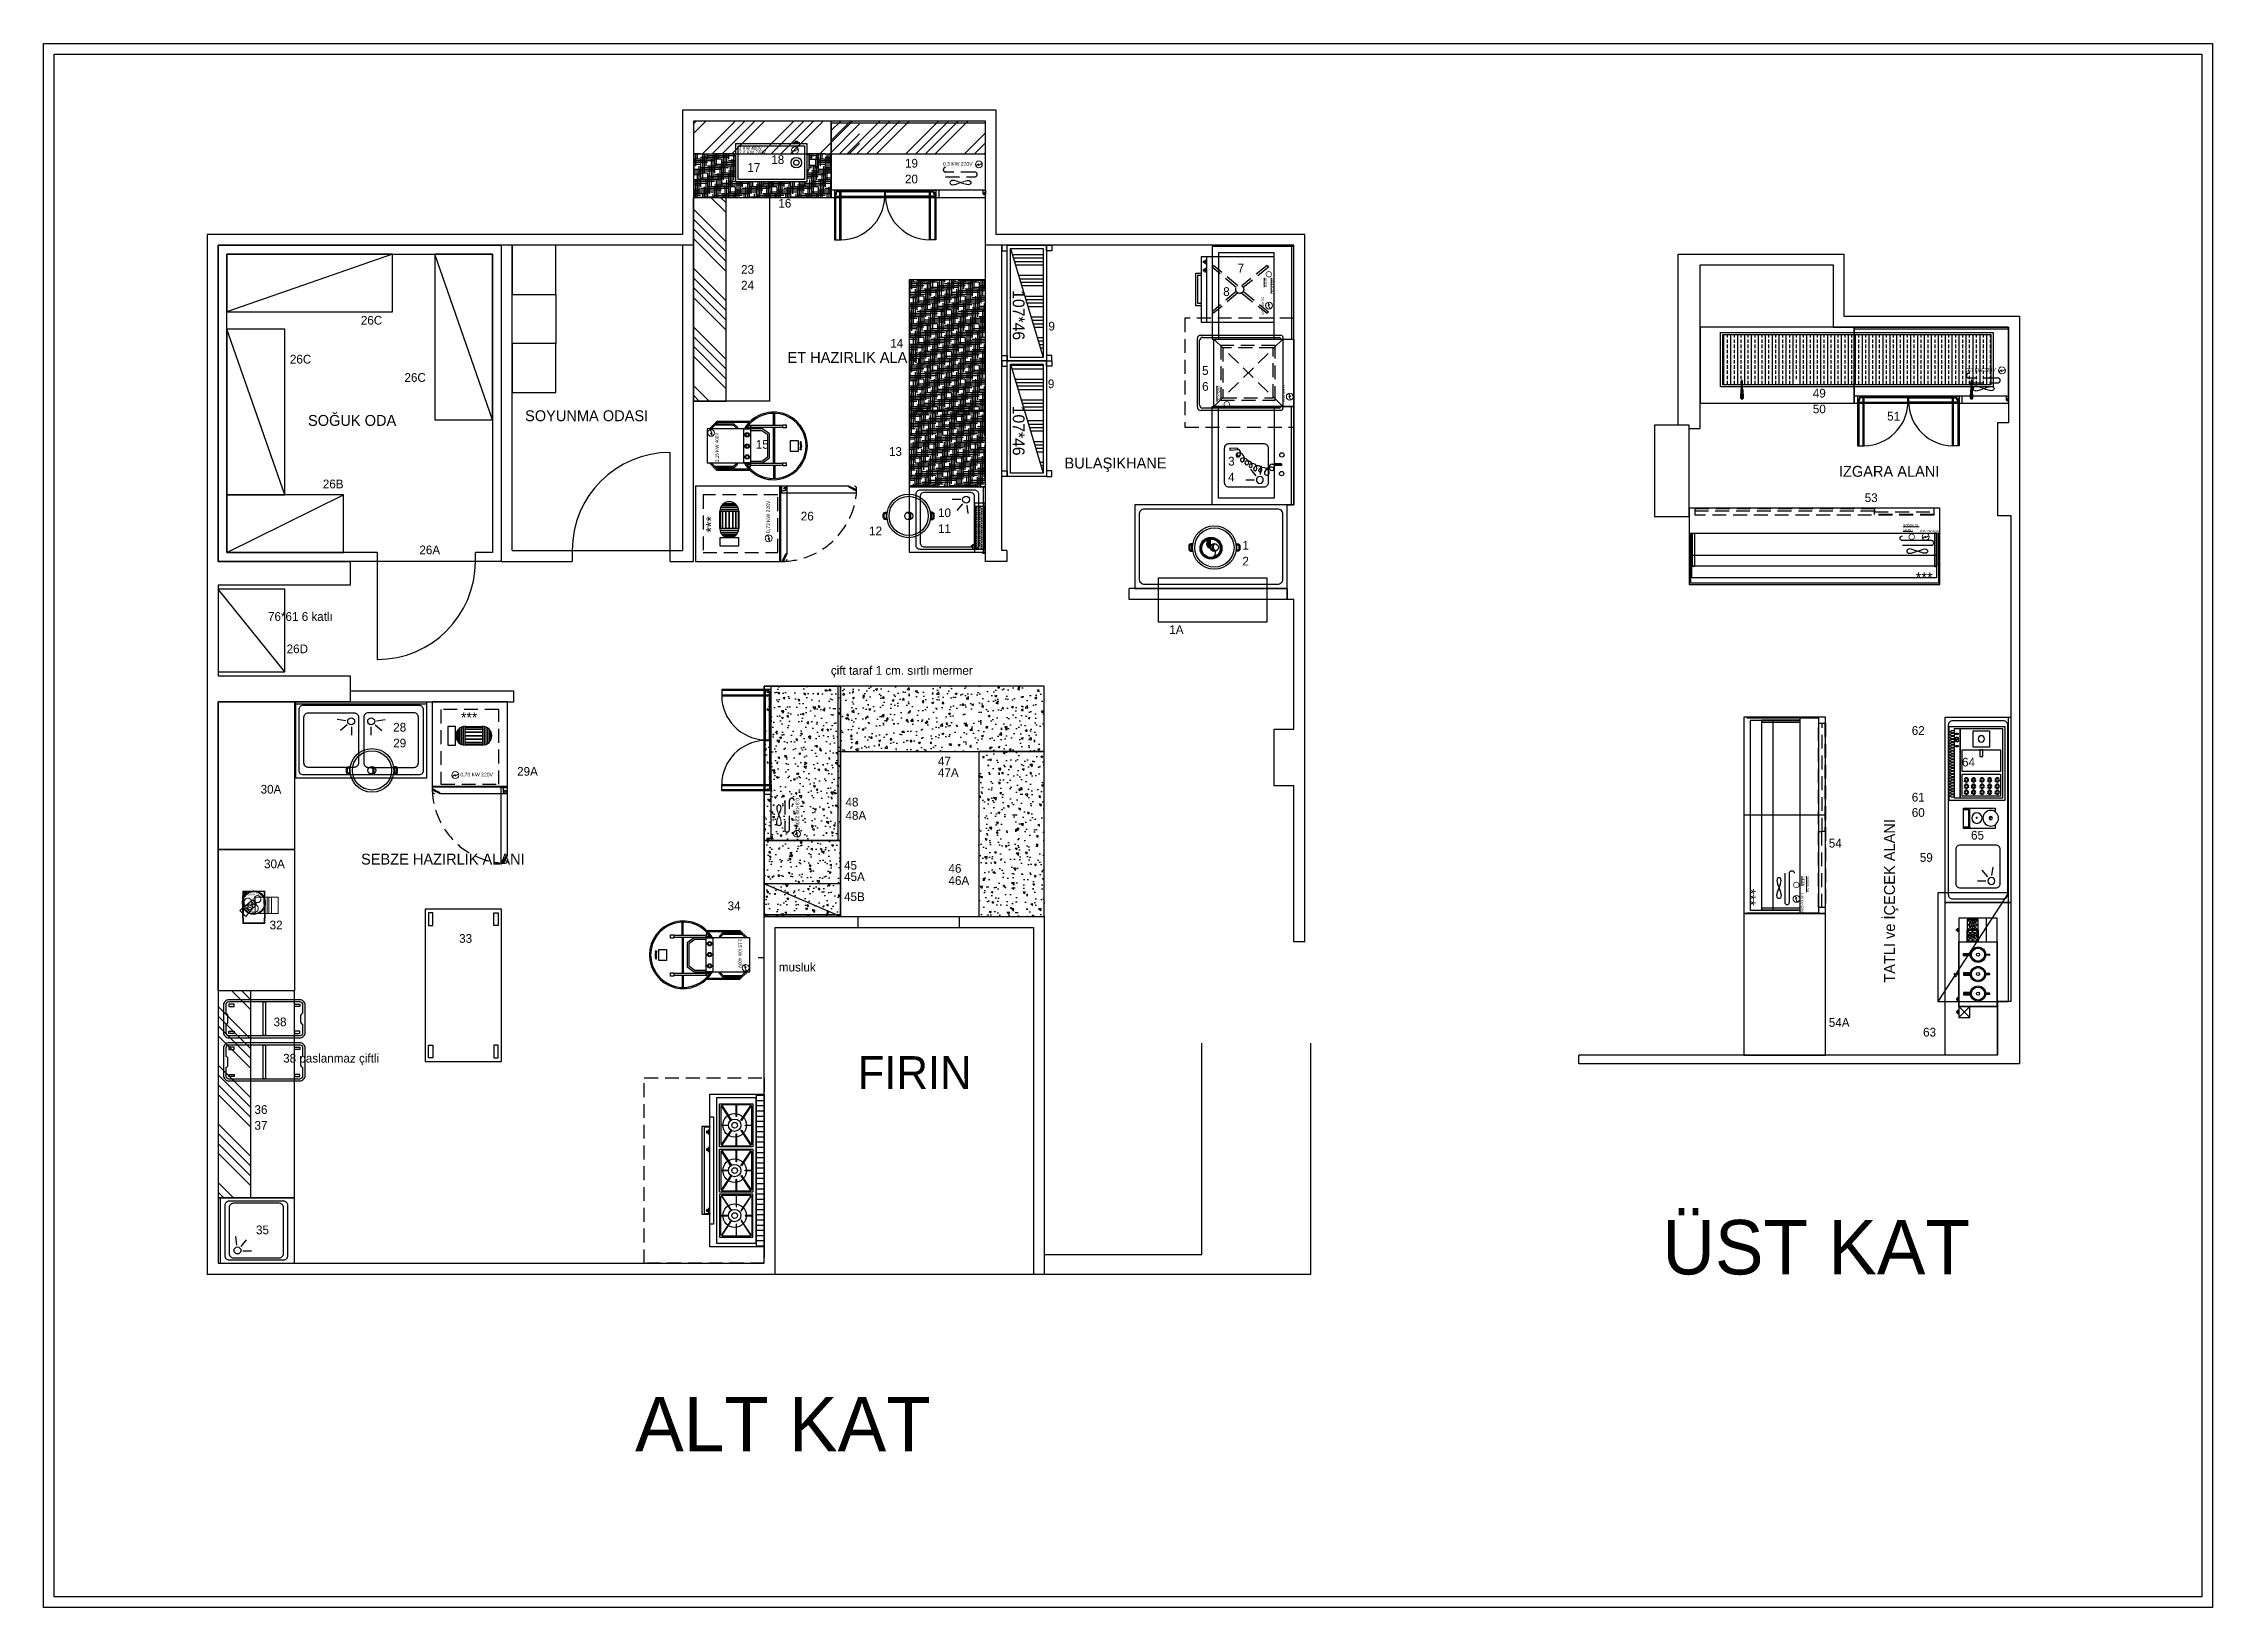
# Model space of a CAD drawing. Header units: millimetres. Extents: x 10921 to 17380, y -4733 to -3298.
# Drawn here: x 10921 to 12911, y -4733 to -3298 of the extents above; entities that cross this region are included whole.
import ezdxf

# ---------------------------------------------------------------- set-up
doc = ezdxf.new("R2010")
doc.units = ezdxf.units.MM
doc.linetypes.add('DASHED', pattern=[19.05, 12.7, -6.35])
doc.linetypes.add('HIDDENX2', pattern=[19.05, 12.7, -6.35])
for name, color, linetype in [('Kıtc-001 Duvar', 6, 'Continuous'), ('Kıtc-002 Çizgi', 7, 'Continuous'), ('Kıtc-008 Rakam', 1, 'Continuous'), ('Kıtc-011 Elk Tes Yazı 001', 1, 'Continuous'), ('Kıtc-014 Elk Tes İşaretler', 1, 'Continuous'), ('Kıtc-016 Su Tes Yazı 001', 5, 'Continuous'), ('Kıtc-019 Su Tes İşaretler', 5, 'Continuous'), ('Kıtc-025 Antet', 7, 'Continuous'), ('Kıtc-040 Davlumbaz', 4, 'Continuous'), ('Kıtc-041 İstif Rafı', 7, 'Continuous'), ('Ozti Cam', 4, 'Continuous'), ('S2000-002 Çizgi', 7, 'Continuous')]:
    doc.layers.add(name, color=color, linetype=linetype)
doc.layers.add('TES_SU', color=150, linetype='Continuous', lineweight=25)
doc.styles.get("Standard").update_dxf_attribs({"font": 'stylu.ttf', "height": 10})

msp = doc.modelspace()

# ---------------------------------------------------------------- texts
at = {"layer": 'Kıtc-002 Çizgi', "color": 1}
for s, p in [('SOĞUK ODA', (11163.4, -3649.2)), ('SOYUNMA ODASI', (11362.6, -3644.9))]:
    msp.add_text(s, height=10, dxfattribs=at).set_placement(p)
msp.add_text('TATLI ve İÇECEK ALANI', height=10, rotation=90, dxfattribs=at).set_placement((12619.6, -4160.1))
at = {"layer": 'Kıtc-002 Çizgi', "attachment_point": 1}
for s, width, heights, insert, char_height in [('{\\C1;ET HAZIRLIK ALANI}', 142.985, [0], (11603.4, -3581.4), 10), ('{\\C1;BULAŞIKHANE}', 142.985, [0], (11857.6, -3678.3), 10), ('{\\C1;IZGARA ALANI}', 142.985, [0], (12568.2, -3685.9), 10), ('{\\C1;SEBZE HAZIRLIK ALANI}', 142.985, [0], (11212.1, -4041.7), 10), ('FIRIN', 96.627, [0], (11667.7, -4227.5), 30), ('ÜST KAT ', 374.688, [10.5], (12406.1, -4377.8), 50), ('ALT KAT ', 374.688, [10.5], (11463.6, -4540.1), 50)]:
    msp.add_mtext_dynamic_manual_height_columns(s, width=width, gutter_width=50, heights=heights, dxfattribs=dict(at, insert=insert, char_height=char_height))
at = {"layer": 'Kıtc-008 Rakam', "color": 1}
for s, p in [('18', (11588.5, -3408.9)), ('17', (11566.6, -3416.1)), ('20', (11711.2, -3426.7)), ('19', (11711.2, -3412.2)), ('16', (11595, -3448.9)), ('23', (11560.8, -3509.6)), ('7', (12016.4, -3508.5)), ('24', (11560.8, -3524.1)), ('8', (12003.2, -3530)), ('26C', (11211.9, -3556.3)), ('9', (11842.8, -3561.7)), ('14', (11697.7, -3577.4)), ('26C', (11146.8, -3592)), ('26C', (11251.9, -3608.8)), ('5', (11983.8, -3602.4)), ('9', (11842.3, -3614.6)), ('6', (11983.8, -3617)), ('49', (12544.2, -3623.2)), ('50', (12544.2, -3637.7)), ('51', (12612.4, -3644.3)), ('15', (11574.3, -3670.2)), ('13', (11696.5, -3676.7)), ('3', (12007.7, -3685.6)), ('26B', (11177, -3706.5)), ('4', (12007.7, -3700.2)), ('53', (12591.8, -3719.1)), ('26', (11615.6, -3736)), ('12', (11678.2, -3749.6)), ('10', (11741.5, -3732.9)), ('11', (11741.5, -3747.5)), ('26A', (11265.6, -3767)), ('1', (12020.8, -3762.8)), ('2', (12020.8, -3777.3)), ('76*61 6 katlı', (11126.7, -3828.1)), ('1A', (11953.7, -3840.2)), ('26D', (11143.8, -3857.8)), ('çift taraf 1 cm. sırtlı mermer', (11643.2, -3877.6)), ('28', (11241.6, -3929.7)), ('29', (11241.6, -3944.2)), ('62', (12635, -3932.7)), ('47', (11741.4, -3960.8)), ('64', (12681.1, -3961.7)), ('30A', (11119.9, -3986.6)), ('29A', (11355.3, -3970.2)), ('47A', (11741.4, -3971.4)), ('48', (11656.6, -3998.4)), ('61', (12635, -3993.9)), ('60', (12635, -4007.9)), ('48A', (11656.6, -4010.6)), ('65', (12689.4, -4028.8)), ('54', (12558.9, -4036.1)), ('30A', (11123.1, -4055.1)), ('45', (11655.3, -4056.4)), ('45A', (11655.3, -4066.8)), ('46', (11751.1, -4059.2)), ('59', (12642.4, -4049.2)), ('45B', (11655.3, -4085.2)), ('46A', (11751.1, -4070.4)), ('34', (11548.4, -4093.6)), ('32', (11128.2, -4111.2)), ('33', (11302.1, -4123.5)), ('musluk', (11595.4, -4149.8)), ('38', (11131.8, -4200.1)), ('54A', (12558.9, -4200.6)), ('63', (12645.4, -4209.5)), ('38 paslanmaz çiftli', (11140.6, -4233.4)), ('36', (11114.3, -4280.5)), ('37', (11114.3, -4295)), ('35', (11115.7, -4390.9))]:
    msp.add_text(s, height=8, dxfattribs=at).set_placement(p)

# ---------------------------------------------------------------- blocks, each defined once
blk = doc.blocks.new('A$C4E3860C5')
at = {"layer": 'Kıtc-014 Elk Tes İşaretler', "linetype": 'Continuous', "lineweight": 0}
for p, q in [((2.9, 3.7), (1, 2.3)), ((1, 2.2), (2.8, 3.5)), ((1, 2.3), (1, 2.2)), ((2.8, 3.5), (2.9, 2.3)), ((3, 2.5), (2.9, 3.7)), ((2.9, 2.3), (5.2, 3.5)), ((5.2, 3.6), (3, 2.5)), ((5.7, 3.8), (5.1, 3.8)), ((5.1, 3.8), (5.2, 3.6)), ((5.2, 3.6), (5.3, 3.4)), ((5.2, 3.5), (5.2, 3.6)), ((5.3, 3.4), (5.7, 3.8))]:
    blk.add_line(p, q, dxfattribs=at)
blk.add_circle((3.2, 3.2), 3.16, dxfattribs=at)
blk = doc.blocks.new('A$C4C105235')
at = {"layer": 'Kıtc-002 Çizgi'}
for points in [[(2, 3), (2, 6.5), (0, 6.5), (0, 3)], [(0, 6), (0, 0), (46.2, 0), (46.2, 6), (2, 6)], [(0, 5), (0, 1), (46.2, 1), (46.2, 5), (2, 5)]]:
    blk.add_lwpolyline(points, dxfattribs=at)
blk.add_circle((0.9, 3.7), 0.596, dxfattribs=at)
blk.add_arc((1, 3.8), 1.25, 216.8699, 323.1301, dxfattribs=at)
blk = doc.blocks.new('A$C1FF566C6')
at = {"layer": 'Kıtc-002 Çizgi', "color": 254}
for points in [[(6, 45.5), (0, 45.5), (0, 0), (6, 0), (6, 45.5)], [(1, 41.5), (1, 0), (5, 0), (5, 45.5)]]:
    blk.add_lwpolyline(points, dxfattribs=at)
blk = doc.blocks.new('A$C3E83117B')
at = {"layer": 'Kıtc-002 Çizgi'}
for p, q in [((141.5, 107), (0, 107)), ((139.5, 45.5), (0, 45.5)), ((99.1, 39), (99.1, 45))]:
    blk.add_line(p, q, dxfattribs=at)
blk.add_lwpolyline([(0, 39), (141.5, 39), (141.5, 109), (0, 109)], close=True, dxfattribs=at)
at = {"layer": 'Kıtc-002 Çizgi', "linetype": 'DASHED'}
for points in [[(131.7, 62.2), (105, 62.2, -1), (105, 66.5)], [(105, 57.8), (131.7, 57.8, 1), (131.7, 62.2)]]:
    blk.add_lwpolyline(points, format="xyb", dxfattribs=at)
at = {"layer": 'Kıtc-002 Çizgi', "linetype": 'DASHED', "ltscale": 0.1}
blk.add_lwpolyline([(125.6, 50.5), (124.1, 50.7), (122.4, 51.2), (120.5, 51.8), (118.6, 52.5), (116.6, 53.3), (114.8, 53.9), (113.1, 54.4), (111.6, 54.5), (110.5, 54.4), (109.7, 53.9), (109.2, 53.3), (109, 52.5), (109.2, 51.8), (109.7, 51.2), (110.5, 50.7), (111.6, 50.5), (113.1, 50.7), (114.8, 51.2), (116.6, 51.8), (118.6, 52.5), (120.5, 53.3), (122.4, 53.9), (124.1, 54.4), (125.6, 54.5), (126.7, 54.4), (127.5, 53.9), (128, 53.3), (128.2, 52.5), (128, 51.8), (127.5, 51.2), (126.7, 50.7)], close=True, dxfattribs=at)
at = {"layer": 'Kıtc-002 Çizgi'}
blk.add_lwpolyline([(139.5, 42), (139.5, 45.5), (141.5, 45.5), (141.5, 42)], dxfattribs=at)
blk.add_circle((140.6, 42.7), 0.596, dxfattribs=at)
blk.add_arc((140.5, 42.7), 1.25, 216.8699, 323.1301, dxfattribs=at)
at = {"layer": 'Kıtc-002 Çizgi', "color": 254}
for centre, start, end in [((8.4, 40.9), 270.8691, 357.3948), ((90.7, 40.9), 182.6052, 269.1309)]:
    blk.add_arc(centre, 40.9, start, end, dxfattribs=at)
at = {"layer": 'Kıtc-002 Çizgi'}
for name, p in [('A$C4E3860C5', (132.3, 66)), ('A$C4C105235', (3, 39)), ('A$C1FF566C6', (3, 0))]:
    blk.add_blockref(name, p, dxfattribs=at)
at = {"layer": 'Kıtc-002 Çizgi', "xscale": -1}
for name, p in [('A$C4C105235', (96.1, 39)), ('A$C1FF566C6', (96.1, 0))]:
    blk.add_blockref(name, p, dxfattribs=at)
at = {"layer": 'Kıtc-011 Elk Tes Yazı 001', "insert": (102.5, 71.3), "char_height": 3.308, "attachment_point": 1}
blk.add_mtext_dynamic_manual_height_columns('{\\f@Arial Unicode MS|b0|i0|c162|p34;0,3 KW 220V }', width=27.524, gutter_width=50, heights=[0], dxfattribs=at)
blk = doc.blocks.new('A$C29431E44')
at = {"layer": 'Kıtc-014 Elk Tes İşaretler', "linetype": 'Continuous', "lineweight": 0}
for p, q in [((2.9, 3.7), (1, 2.3)), ((1, 2.2), (2.8, 3.5)), ((1, 2.3), (1, 2.2)), ((2.8, 3.5), (2.9, 2.3)), ((3, 2.5), (2.9, 3.7)), ((2.9, 2.3), (5.2, 3.5)), ((5.2, 3.6), (3, 2.5)), ((5.7, 3.8), (5.1, 3.8)), ((5.1, 3.8), (5.2, 3.6)), ((5.2, 3.6), (5.3, 3.4)), ((5.2, 3.5), (5.2, 3.6)), ((5.3, 3.4), (5.7, 3.8))]:
    blk.add_line(p, q, dxfattribs=at)
blk.add_circle((3.2, 3.2), 3.16, dxfattribs=at)
blk = doc.blocks.new('A$C4F103F4E')
at = {"layer": 'Kıtc-002 Çizgi'}
for p, q in [((10.9, 67.1), (10.9, 83.7)), ((12, 67.6), (12, 84.8)), ((49.9, 67.6), (49.9, 84.8)), ((51, 67.1), (51, 83.7)), ((13.9, 64.1), (10.9, 67.1)), ((14.3, 65.2), (12, 67.6)), ((13.9, 64.1), (15.3, 64.1)), ((14.3, 65.2), (15.3, 65.2)), ((47.5, 65.2), (46.6, 65.2)), ((48, 64.1), (46.6, 64.1)), ((47.5, 65.2), (49.9, 67.6)), ((48, 64.1), (51, 67.1)), ((14.2, 54.5), (14.2, 52)), ((15.3, 58.1), (15.3, 52)), ((14.7, 30.9), (48.2, 30.9)), ((14.7, 29.8), (48.2, 29.8)), ((49.6, 30.9), (60.8, 30.9)), ((49.6, 29.8), (60.8, 29.8)), ((28, 6.4), (28.3, 6.3)), ((28, 5.5), (28.3, 5.4)), ((33.9, 6.4), (33.6, 6.3)), ((33.9, 5.5), (33.6, 5.4))]:
    blk.add_line(p, q, dxfattribs=at)
for points in [[(8.5, 52.3), (8.5, 82.8), (15.3, 89.8)], [(9.6, 53.4), (9.6, 82.3), (15.3, 88.2)], [(53.4, 52.3), (53.4, 82.8), (46.6, 89.8)], [(52.3, 53.4), (52.3, 82.3), (46.6, 88.2)], [(15.3, 52), (15.3, 41.3), (15.4, 40.9), (20, 34.5), (20.4, 34.5), (41.4, 34.5), (41.9, 34.5), (46.5, 40.9), (46.6, 41.3), (46.6, 52)], [(16.9, 52), (16.9, 41.6), (20.8, 36.2), (41, 36.2), (44.9, 41.6), (44.9, 52)]]:
    blk.add_lwpolyline(points, dxfattribs=at)
for points in [[(15.3, 58.1), (46.6, 58.1), (46.6, 91.9), (15.3, 91.9)], [(11.7, 55.2), (15.3, 55.2), (15.3, 54.5), (11.7, 54.5)], [(14.2, 54.5), (11.7, 54.5), (11.7, 52), (14.2, 52)], [(13.3, 22.4), (14.7, 22.4), (14.7, 52), (13.3, 52)], [(15.3, 54.5), (14.2, 54.5), (14.2, 52), (15.3, 52)], [(15.3, 58.1), (46.6, 58.1), (46.6, 52), (15.3, 52)], [(46.6, 55.2), (50.1, 55.2), (50.1, 54.5), (46.6, 54.5)], [(47.6, 52), (46.6, 52), (46.6, 54.5), (47.6, 54.5)], [(47.6, 54.5), (50.1, 54.5), (50.1, 52), (47.6, 52)], [(48.2, 22.4), (49.6, 22.4), (49.6, 52), (48.2, 52)], [(12.5, 22.4), (15.5, 22.4), (15.5, 19.3), (12.5, 19.3)], [(47.4, 22.4), (50.4, 22.4), (50.4, 19.3), (47.4, 19.3)], [(25.9, 15.5), (36, 15.5), (36, 8.4), (25.9, 8.4)], [(27.2, 6.4), (28, 6.4), (28, 5.5), (27.2, 5.5)], [(34.7, 6.4), (33.9, 6.4), (33.9, 5.5), (34.7, 5.5)]]:
    blk.add_lwpolyline(points, close=True, dxfattribs=at)
for centre, radius in [((12.9, 53.3), 1.11), ((20.8, 55.1), 2.01), ((20.8, 55.1), 1.41), ((30.7, 55.1), 2.01), ((30.7, 55.1), 1.41), ((41.1, 55.1), 2.01), ((41.1, 55.1), 1.41), ((48.9, 53.3), 1.11)]:
    blk.add_circle(centre, radius, dxfattribs=at)
for centre, radius, start, end in [((30.9, 30.9), 31, 120.3785, 59.6215), ((30.9, 30.9), 29.9, 130.0055, 49.9945), ((30.9, 30.9), 29.9, 121.6305, 125.664), ((30.9, 30.9), 29.9, 54.2494, 58.3695), ((30.9, 15.9), 9.93, 254.5778, 285.4222), ((30.9, 15), 9.93, 254.5778, 285.4222)]:
    blk.add_arc(centre, radius, start, end, dxfattribs=at)
for points, knots in [([(1.4, 30.9), (1.3, 30.9), (1.2, 30.9), (1.1, 30.9), (1, 30.9)], [0, 0, 0, 0, 0.1306613, 0.1926211, 0.1926211, 0.1926211, 0.1926211]), ([(1.4, 30.9), (1.3, 30.9), (1.2, 30.9), (1.1, 30.9), (1, 30.9)], [0, 0, 0, 0, 0.1306613, 0.1926211, 0.1926211, 0.1926211, 0.1926211]), ([(13.3, 30.9), (12.9, 30.9), (12.6, 30.9), (12.3, 30.9), (11.5, 30.9), (9.8, 30.9), (7.2, 30.9), (4.3, 30.9), (2.3, 30.9), (1.4, 30.9)], [-0.091879, -0.091879, -0.091879, -0.091879, 0, 0, 0, 0.196291, 0.46418, 0.732097, 1, 1, 1, 1]), ([(13.3, 30.9), (12.9, 30.9), (12.6, 30.9), (12.3, 30.9), (11.5, 30.9), (9.8, 30.9), (7.2, 30.9), (4.3, 30.9), (2.3, 30.9), (1.4, 30.9)], [-0.091879, -0.091879, -0.091879, -0.091879, 0, 0, 0, 0.196291, 0.46418, 0.732097, 1, 1, 1, 1]), ([(13.3, 29.8), (13.3, 29.8), (13.2, 29.8), (13.1, 29.8), (13.1, 29.8), (12.9, 29.8), (12.8, 29.8), (12.7, 29.8), (12.7, 29.8), (12.6, 29.8), (12.6, 29.8), (12.5, 29.8), (12.4, 29.8), (12.3, 29.8), (12.3, 29.8), (12.3, 29.8), (12.3, 29.8), (12.2, 29.8), (12.2, 29.8), (12.2, 29.8), (12.2, 29.8), (12.1, 29.8), (12.1, 29.8), (12, 29.8), (11.9, 29.8), (11.7, 29.8), (11.5, 29.8), (11, 29.8), (10.7, 29.8), (10.4, 29.8), (10.3, 29.8), (10.3, 29.8), (10.2, 29.8), (10.1, 29.8), (10.1, 29.8), (10.1, 29.8), (10.1, 29.8), (10.1, 29.8), (10.1, 29.8), (10.1, 29.8), (10.1, 29.8), (10, 29.8), (10, 29.8), (9.9, 29.8), (9.8, 29.8), (9.7, 29.8), (9.6, 29.8), (9.2, 29.8), (9, 29.8), (8.3, 29.8), (7.9, 29.8), (7.4, 29.8), (7.3, 29.8), (7.3, 29.8), (7.2, 29.8), (7.2, 29.8), (7.2, 29.8), (7.2, 29.8), (7.2, 29.8), (7.2, 29.8), (7.2, 29.8), (7.1, 29.8), (7.1, 29.8), (7.1, 29.8), (7, 29.8), (6.9, 29.8), (6.9, 29.8), (6.6, 29.8), (6.5, 29.8), (6.1, 29.8), (5.8, 29.8), (5.5, 29.8), (5.5, 29.8), (5.4, 29.8), (5.3, 29.8), (5.2, 29.8), (5.1, 29.8), (4.7, 29.8), (4.5, 29.8), (4.3, 29.8), (4.3, 29.8), (4.3, 29.8), (4.3, 29.8), (4.2, 29.8), (4.2, 29.8), (4.2, 29.8), (4.2, 29.8), (4.1, 29.8), (4.1, 29.8), (3.9, 29.8), (3.8, 29.8), (3.6, 29.8), (3.4, 29.8), (2.8, 29.8), (2.5, 29.8), (1.9, 29.8), (1.6, 29.8), (1.4, 29.8)], [-0.091879, -0.091879, -0.091879, -0.091879, -0.084163, -0.084163, -0.068729, -0.068729, -0.037862, -0.037862, -0.033319, -0.033319, -0.024232, -0.024232, -0.006058, -0.006058, -0.000672, -0.000672, 0.001993, 0.001993, 0.004658, 0.004658, 0.009988, 0.009988, 0.020649, 0.020649, 0.04197, 0.04197, 0.084612, 0.084612, 0.169896, 0.169896, 0.17737, 0.17737, 0.192318, 0.192318, 0.194954, 0.194954, 0.196886, 0.196886, 0.198819, 0.198819, 0.202683, 0.202683, 0.210411, 0.210411, 0.225868, 0.225868, 0.256781, 0.256781, 0.318608, 0.318608, 0.442262, 0.442262, 0.455315, 0.455315, 0.459598, 0.459598, 0.462633, 0.462633, 0.465016, 0.465016, 0.4674, 0.4674, 0.472167, 0.472167, 0.481702, 0.481702, 0.500771, 0.500771, 0.538909, 0.538909, 0.615186, 0.615186, 0.622666, 0.622666, 0.637628, 0.637628, 0.667551, 0.667551, 0.727398, 0.727398, 0.731293, 0.731293, 0.734369, 0.734369, 0.737445, 0.737445, 0.743597, 0.743597, 0.755901, 0.755901, 0.780509, 0.780509, 0.829725, 0.829725, 0.928156, 0.928156, 1, 1, 1, 1])]:
    blk.add_open_spline(points, degree=3, knots=knots, dxfattribs=at)
at = {"layer": 'Kıtc-014 Elk Tes İşaretler'}
blk.add_blockref('A$C29431E44', (39.7, 85), dxfattribs=at)
at = {"layer": 'Kıtc-011 Elk Tes Yazı 001', "insert": (16.1, 84.4), "char_height": 3, "attachment_point": 1}
blk.add_mtext_dynamic_manual_height_columns('{\\f@Arial Unicode MS|b0|i0|c162|p34;2,15 KW 400V }', width=31.269, gutter_width=50, heights=[0], dxfattribs=at)
blk = doc.blocks.new('A$C7E877AE3')
at = {"layer": 'Kıtc-002 Çizgi'}
for p, q in [((11.5, 47.3), (11.5, 39.4)), ((15.4, 49), (21.5, 43.9)), ((16.7, 52.8), (24.5, 53.9))]:
    blk.add_line(p, q, dxfattribs=at)
for points in [[(0, 68), (60, 68), (60, 70), (0, 70)], [(0, 0), (60, 0), (60, 70), (0, 70)]]:
    blk.add_lwpolyline(points, close=True, dxfattribs=at)
for points in [[(7, 6), (53, 6, 0.414214), (57, 10), (57, 60, 0.414214), (53, 64), (7, 64, 0.414214), (3, 60), (3, 10, 0.414214)], [(9, 10), (51, 10, 0.414214), (55, 14), (55, 56, 0.414214), (51, 60), (9, 60, 0.414214), (5, 56), (5, 14, 0.414214)]]:
    blk.add_lwpolyline(points, format="xyb", close=True, dxfattribs=at)
blk.add_circle((11.7, 52.3), 3.19, dxfattribs=at)
blk = doc.blocks.new('A$C32DC0840')
at = {"layer": 'Kıtc-002 Çizgi'}
for p, q in [((45.8, 52.8), (38, 53.9)), ((47.1, 49), (41, 43.9)), ((51, 47.3), (51, 39.4)), ((69, 47.3), (69, 39.4)), ((72.9, 49), (79, 43.9)), ((74.2, 52.8), (82, 53.9))]:
    blk.add_line(p, q, dxfattribs=at)
for points in [[(120, 0), (0, 0), (0, 70), (120, 70)], [(120, 68), (0, 68), (0, 70), (120, 70)]]:
    blk.add_lwpolyline(points, close=True, dxfattribs=at)
for points in [[(113, 3), (7, 3, -0.414214), (3, 7), (3, 63, -0.414214), (7, 67), (113, 67, -0.414214), (117, 63), (117, 7, -0.414214)], [(53.5, 10), (11.5, 10, -0.414214), (7.5, 14), (7.5, 56, -0.414214), (11.5, 60), (53.5, 60, -0.414214), (57.5, 56), (57.5, 14, -0.414214)], [(66.5, 10), (108.5, 10, 0.414214), (112.5, 14), (112.5, 56, 0.414214), (108.5, 60), (66.5, 60, 0.414214), (62.5, 56), (62.5, 14, 0.414214)]]:
    blk.add_lwpolyline(points, format="xyb", close=True, dxfattribs=at)
for centre in [(50.8, 52.3), (69.2, 52.3)]:
    blk.add_circle(centre, 3.19, dxfattribs=at)
blk = doc.blocks.new('A$C7ED97EAE')
at = {"layer": 'Kıtc-002 Çizgi'}
for p, q in [((3.5, 88.5), (65.5, 88.5)), ((3.5, 15), (3.5, 88.5)), ((65.5, 88.5), (65.5, 15)), ((0, 3), (0, 76.5)), ((2, 78.5), (3.5, 78.5)), ((2, 5), (2, 75)), ((3.5, 78.5), (65.5, 78.5)), ((3.5, 76.5), (3.5, 76.5)), ((65.5, 78.5), (67, 78.5)), ((65.5, 76.5), (65.5, 76.5)), ((67, 75), (67, 5)), ((69, 76.5), (69, 3)), ((66, 0), (3, 0)), ((65.5, 15), (3.5, 15)), ((64, 2), (5, 2)), ((67, 15), (65.5, 15))]:
    blk.add_line(p, q, dxfattribs=at)
at = {"layer": 'Kıtc-002 Çizgi', "linetype": 'DASHED'}
for p, q in [((65.5, 78.5), (3.5, 15)), ((65.5, 15), (3.5, 78.5))]:
    blk.add_line(p, q, dxfattribs=at)
for points in [[(9.5, 21.5), (59.5, 21.5), (59.5, 71.5), (9.5, 71.5)], [(11.5, 23.5), (57.5, 23.5), (57.5, 69.5), (11.5, 69.5)]]:
    blk.add_lwpolyline(points, close=True, dxfattribs=at)
at = {"layer": 'Kıtc-002 Çizgi'}
for centre, radius, start, end in [((2, 76.5), 2, 90, 180), ((3.5, 75), 1.5, 90, 180), ((65.5, 75), 1.5, 0, 90), ((67, 76.5), 2, 0, 90), ((3, 3), 3, 180, 270), ((5, 5), 3, 180, 270), ((64, 5), 3, 270, 0), ((66, 3), 3, 270, 0)]:
    blk.add_arc(centre, radius, start, end, dxfattribs=at)
blk = doc.blocks.new('v-sg')
at = {"layer": 'TES_SU', "linetype": 'Continuous', "const_width": 1.2}
blk.add_lwpolyline([(-5, 0, 1), (5, 0, 1)], format="xyb", close=True, dxfattribs=at)
blk = doc.blocks.new('A$C0D033E62')
at = {"layer": 'Kıtc-040 Davlumbaz', "linetype": 'DASHED'}
blk.add_lwpolyline([(0, 0), (100, 0), (100, 100), (0, 100)], close=True, dxfattribs=at)
at = {"layer": 'Kıtc-002 Çizgi'}
for name, p in [('A$C7ED97EAE', (15.5, 11.5)), ('A$C4E3860C5', (68.7, 93.1))]:
    blk.add_blockref(name, p, dxfattribs=at)
at = {"layer": 'Kıtc-019 Su Tes İşaretler', "linetype": 'Continuous', "xscale": 0.5098698804018752, "yscale": 0.5098698804018752, "zscale": 0.5098698804018752}
blk.add_blockref('v-sg', (78.9, 38.5), dxfattribs=at)
at = {"layer": 'Kıtc-011 Elk Tes Yazı 001', "lineweight": 15, "insert": (60.9, 92), "char_height": 2, "attachment_point": 1}
blk.add_mtext_dynamic_manual_height_columns('{\\f@Arial Unicode MS|b0|i0|c162|p34;10 KW 380V }', width=27.524, gutter_width=50, heights=[0], dxfattribs=at)
at = {"layer": 'Kıtc-016 Su Tes Yazı 001', "lineweight": 5, "insert": (61.9, 31.8), "char_height": 2, "attachment_point": 1}
blk.add_mtext_dynamic_manual_height_columns('{\\L\\C5;SOĞUK SU}', width=14.942, gutter_width=50, heights=[0], dxfattribs=at)
blk = doc.blocks.new('A$C53E03B34')
at = {"layer": 'Kıtc-002 Çizgi'}
for points in [[(3.7, 16.6), (2, 16.6, -0.414214), (0, 18.6), (0, 21.4, -0.414214), (2, 23.4), (3.7, 23.4)], [(43.1, 16.6), (44.9, 16.6, 0.414214), (46.9, 18.6), (46.9, 21.4, 0.414214), (44.9, 23.4), (43.1, 23.4)]]:
    blk.add_lwpolyline(points, format="xyb", dxfattribs=at)
for points in [[(2.8, 17.6), (2, 17.6, -0.414214), (1, 18.6), (1, 21.4, -0.414214), (2, 22.4), (2.8, 22.4)], [(44, 17.6), (44.9, 17.6, 0.414214), (45.9, 18.6), (45.9, 21.4, 0.414214), (44.9, 22.4), (44, 22.4)]]:
    blk.add_lwpolyline(points, format="xyb", close=True, dxfattribs=at)
for points in [[(22.1, 23.4), (24.2, 21.8), (24.2, 18.1), (22.7, 16.4)], [(23.5, 23.7), (25.2, 22.3), (25.2, 17.7), (23.8, 16.3)]]:
    blk.add_lwpolyline(points, dxfattribs=at)
for radius in [20, 18, 3.66]:
    blk.add_circle((23.4, 20), radius, dxfattribs=at)
blk = doc.blocks.new('A$C5BF67CBE')
at = {"layer": 'Kıtc-002 Çizgi'}
blk.add_line((6.6, 10), (10.6, 10), dxfattribs=at)
for points in [[(0, 72), (0, 10), (60, 10), (60, 72)], [(0, 72), (0, 5), (60, 5), (60, 72)], [(3, 10), (6.6, 10), (6.6, 8.5), (3, 8.5)], [(4, 8.5), (5.4, 8.5), (5.4, 7.1), (4, 7.1)], [(10.6, 10), (14.3, 10), (14.3, 8.5), (10.6, 8.5)], [(11.6, 8.5), (13.1, 8.5), (13.1, 7.1), (11.6, 7.1)], [(45, 0), (15, 0), (15, 5), (45, 5)], [(43, 2), (17, 2), (17, 5), (43, 5)]]:
    blk.add_lwpolyline(points, close=True, dxfattribs=at)
at = {"layer": 'Kıtc-002 Çizgi', "linetype": 'DASHED'}
for points in [[(8.1, 65.4), (9.5, 66.8)], [(8.1, 65.4), (26.8, 42.2)], [(9.5, 66.8), (28.2, 43.6)], [(31.9, 43.7), (50.5, 66.8)], [(33.3, 42.3), (51.9, 65.4)], [(50.5, 66.8), (51.9, 65.4)], [(26.7, 38.6), (8.1, 16.4)], [(28.1, 37.1), (9.5, 15)], [(31.8, 37.2), (50.5, 15)], [(33.2, 38.7), (51.9, 16.4)], [(9.5, 15), (8.1, 16.4)], [(50.5, 15), (51.9, 16.4)]]:
    blk.add_lwpolyline(points, dxfattribs=at)
blk.add_circle((30, 40.4), 3.63, dxfattribs=at)
blk = doc.blocks.new('A$C59243714')
at = {"layer": 'Kıtc-002 Çizgi'}
for name, p in [('A$C5BF67CBE', (0, 0)), ('A$C4E3860C5', (41.6, 64.1))]:
    blk.add_blockref(name, p, dxfattribs=at)
at = {"layer": 'Kıtc-019 Su Tes İşaretler', "linetype": 'Continuous', "xscale": 0.5098698804018752, "yscale": 0.5098698804018752, "zscale": 0.5098698804018752}
blk.add_blockref('v-sg', (16.1, 67), dxfattribs=at)
at = {"layer": 'Kıtc-011 Elk Tes Yazı 001', "lineweight": 15, "insert": (37, 62.5), "char_height": 2, "attachment_point": 1}
blk.add_mtext_dynamic_manual_height_columns('{\\f@Arial Unicode MS|b0|i0|c162|p34;5,5 KW 220V }', width=27.524, gutter_width=50, heights=[0], dxfattribs=at)
at = {"layer": 'Kıtc-016 Su Tes Yazı 001', "lineweight": 5, "char_height": 2, "attachment_point": 1}
for s, insert in [('{\\L\\C5;SOĞUK SU}', (19.3, 71.5)), ('{\\L\\C5;GİDER}', (19.3, 65.1))]:
    blk.add_mtext_dynamic_manual_height_columns(s, width=14.942, gutter_width=50, heights=[0], dxfattribs=dict(at, insert=insert))
blk = doc.blocks.new('A$C6D232EF7')
at = {"layer": 'Kıtc-041 İstif Rafı'}
h = blk.add_hatch(dxfattribs=at)
h.set_pattern_fill('ANSI34', color=254, angle=45)
h.set_pattern_definition([(90, (8635.455, 5564.05), (-19.05, 4e-15), []), (90, (8638.63, 5567.225), (-19.05, 4e-15), []), (90, (8641.805, 5570.4), (-19.05, 4e-15), []), (90, (8644.98, 5573.575), (-19.05, 4e-15), [])])
h.paths.add_polyline_path([(103, 38), (3, 38), (3, 8)])
blk.add_line((3, 8), (103, 38), dxfattribs=at)
for points in [[(5, 46), (5, 41), (0, 41), (0, 46)], [(0, 5), (0, 41), (106, 41), (106, 5)], [(101, 46), (101, 41), (106, 41), (106, 46)], [(3, 8), (3, 38), (103, 38), (103, 8)], [(5, 0), (5, 5), (0, 5), (0, 0)], [(101, 0), (101, 5), (106, 5), (106, 0)]]:
    blk.add_lwpolyline(points, close=True, dxfattribs=at)
blk.add_text('107*46', height=10.8, dxfattribs=at).set_placement((41.2, 10.1))
blk = doc.blocks.new('A$C4BC95E46')
at = {"layer": 'Kıtc-002 Çizgi'}
for points in [[(0, 35), (65, 35), (65, 0), (0, 0)], [(2, 33), (63, 33), (63, 2), (2, 2)], [(53, 36.1), (58.1, 36.1), (58.1, 35), (53, 35)], [(54.5, 37.3), (56.6, 37.3), (56.6, 36.1), (54.5, 36.1)], [(73.2, 20.3), (67.3, 20.3), (67.3, 15.2), (73.2, 15.2)], [(75, 21.9), (73.2, 21.9), (73.2, 13.1), (75, 13.1)]]:
    blk.add_lwpolyline(points, close=True, dxfattribs=at)
for points in [[(67.3, 24.6), (65, 24.6)], [(65, 11.2), (67.3, 11.2), (67.3, 24.6)], [(73.2, 20.8), (75, 20.8)], [(73.2, 14.2), (75, 14.2)]]:
    blk.add_lwpolyline(points, dxfattribs=at)
for radius in [4.84, 2.42]:
    blk.add_circle((55.4, 17.5), radius, dxfattribs=at)
at = {"layer": 'Kıtc-014 Elk Tes İşaretler'}
blk.add_blockref('A$C29431E44', (50.9, 25.7), dxfattribs=at)
at = {"layer": 'Kıtc-011 Elk Tes Yazı 001', "char_height": 3, "attachment_point": 1}
for s, insert in [('{\\f@Arial Unicode MS|b0|i0|c162|p34;3 KW 400V }', (2.6, 32.3)), ('{\\f@Arial Unicode MS|b0|i0|c162|p34;2,2 KW 220V }', (2.8, 28.7))]:
    blk.add_mtext_dynamic_manual_height_columns(s, width=31.269, gutter_width=50, heights=[0], dxfattribs=dict(at, insert=insert))
blk = doc.blocks.new('A$C08286D81')
at = {"layer": 'Kıtc-002 Çizgi'}
h = blk.add_hatch(dxfattribs=at)
h.set_pattern_fill('DOTS', color=256, style=0)
h.set_pattern_definition([(0, (-5258.2797, -8365.3325), (0.79375, 1.5875), [0, -1.5875])])
h.paths.add_polyline_path([(3, 11.8), (3, 3.8), (42, 3.8), (42, 11.8)])
for points in [[(0, 2.8), (45, 2.8), (45, 12.8), (0, 12.8)], [(3, 3.8), (42, 3.8), (42, 11.8), (3, 11.8)], [(37.8, 2.8), (41.4, 2.8), (41.4, 1.4), (37.8, 1.4)], [(38.9, 1.4), (40.3, 1.4), (40.3, 0), (38.9, 0)], [(45, 11.8), (45.9, 11.8), (46.2, 11.5), (46.2, 10.9), (45.9, 10.6), (45, 10.6)]]:
    blk.add_lwpolyline(points, close=True, dxfattribs=at)
blk = doc.blocks.new('A$C23947520')
at = {"linetype": 'Continuous', "lineweight": 0}
for p, q in [((2.3, 16.4), (2.5, 22.2)), ((2.5, 22.2), (2.8, 29.5)), ((2.7, 26), (2.8, 29.5)), ((2.7, 26), (3.5, 25.5)), ((2.8, 29.5), (12.8, 30)), ((2.8, 29.5), (12.8, 30)), ((2.8, 29.5), (3.2, 29.1)), ((2.8, 15.1), (3, 23.5)), ((3.1, 29.2), (3, 25.8)), ((3, 23.5), (3.2, 29.1)), ((12.8, 29.7), (3.1, 29.2)), ((3.2, 29.1), (10.4, 29.4)), ((3.5, 25.5), (3.3, 9.5)), ((11.5, 21.5), (7.7, 18.2)), ((10.4, 29.4), (12.8, 29.6)), ((10.4, 20.5), (14.2, 16.7)), ((11.5, 21.5), (15.2, 17.8)), ((12.8, 30), (22.8, 29.5)), ((12.8, 30), (12.8, 29.7)), ((12.8, 30), (22.8, 29.5)), ((12.8, 29.7), (12.8, 29.6)), ((22.4, 29.2), (12.8, 29.7)), ((12.8, 29.6), (15.2, 29.4)), ((14, 24), (22.3, 24)), ((14, 24), (14, 9)), ((15.2, 29.4), (22.3, 29.1)), ((22, 25.5), (22.9, 26)), ((22.2, 9.5), (22, 25.5)), ((22.8, 29.5), (22.3, 29.1)), ((22.3, 29.1), (22.5, 24)), ((22.3, 24), (26.5, 24)), ((22.5, 25.8), (22.4, 29.2)), ((22.5, 24), (22.8, 14.8)), ((22.8, 29.5), (23, 24)), ((22.8, 29.5), (22.9, 26)), ((23, 24), (23.3, 14.8)), ((25, 24), (25, 9)), ((26.5, 24), (26.5, 9)), ((29, 24), (26.5, 24)), ((29, 24), (29, 9)), ((29, 24), (34.2, 24)), ((29, 24), (29, 9)), ((34.2, 24), (34.5, 24)), ((34.5, 24), (35, 24)), ((35, 24), (35, 9)), ((6.2, 17), (0, 11.8)), ((0, 11.8), (5.5, 6.3)), ((2.3, 14.8), (2.3, 16.4)), ((2.3, 13.7), (2.3, 14.8)), ((2.3, 14.8), (2.7, 14.8)), ((2.5, 9.3), (2.3, 13.7)), ((3.3, 9.5), (2.5, 9.1)), ((2.8, 0), (2.5, 9.3)), ((2.8, 0), (2.5, 9.1)), ((2.7, 14.8), (2.8, 15.1)), ((2.8, 14.1), (2.7, 14.8)), ((2.9, 8.8), (2.8, 14.1)), ((2.8, 9.3), (3.1, 0.4)), ((2.8, 0), (3.2, 0.5)), ((6.4, 0), (2.8, 0)), ((6.4, 0), (2.8, 0)), ((3.2, 0.5), (2.9, 8.8)), ((3.1, 0.4), (22.4, 0.4)), ((22.3, 0.5), (3.2, 0.5)), ((5.5, 6.3), (10.7, 12.4)), ((7.7, 18.2), (6.2, 17)), ((8.7, 0.2), (6.4, 0.2)), ((6.4, 0.2), (6.4, 0)), ((8.7, 0), (6.4, 0)), ((8.7, 0), (6.4, 0)), ((8.7, 0.2), (8.7, 0)), ((9.6, 0), (8.7, 0)), ((9.6, 0), (8.7, 0)), ((11.9, 0.2), (9.6, 0.2)), ((9.6, 0.2), (9.6, 0)), ((11.9, 0), (9.6, 0)), ((11.9, 0), (9.6, 0)), ((10.7, 12.4), (12, 14)), ((11.9, 0.2), (11.9, 0)), ((12.9, 0), (11.9, 0)), ((12.9, 0), (11.9, 0)), ((12, 14), (15.2, 17.8)), ((15.2, 0.2), (12.9, 0.2)), ((12.9, 0.2), (12.9, 0)), ((15.2, 0), (12.9, 0)), ((15.2, 0), (12.9, 0)), ((14, 9), (16.7, 9)), ((15.2, 0.2), (15.2, 0)), ((22.8, 0), (15.2, 0)), ((22.8, 0), (15.2, 0)), ((26.5, 9), (16.7, 9)), ((23.1, 9.1), (22.2, 9.5)), ((22.6, 9), (22.3, 0.5)), ((22.8, 0), (22.3, 0.5)), ((22.4, 0.4), (22.7, 9.3)), ((22.8, 14.8), (22.6, 9)), ((23.3, 14.8), (22.8, 14.8)), ((23.1, 9), (22.8, 0)), ((23.1, 9), (22.8, 0)), ((23.3, 14.8), (23.1, 9)), ((23.1, 9.1), (23.1, 9)), ((26.5, 9), (29, 9)), ((29, 9), (34.2, 9)), ((34.2, 9), (34.5, 9)), ((34.5, 9), (35, 9)), ((6.4, 0), (8.7, 0)), ((9.6, 0), (11.9, 0)), ((12.9, 0), (15.2, 0))]:
    blk.add_line(p, q, dxfattribs=at)
for centre, radius in [((12.8, 19), 10), ((16.1, 22.3), 3.25), ((9.1, 15.4), 2.5), ((9.1, 15.4), 1.25)]:
    blk.add_circle(centre, radius, dxfattribs=at)
for centre, radius, start, end in [((12.8, 19), 10.8, 27.7177, 205.3448), ((7.4, 19.7), 3.5, 18.2908, 179.7471), ((7.4, 19.7), 3.5, 346.6952, 18.2908), ((12.8, 19), 10.8, 291.5289, 27.7177), ((12.8, 19), 10.8, 205.3448, 243.96), ((13.4, 19.7), 9.5, 179.7471, 204.2271), ((13.4, 19.7), 9.5, 204.2271, 245.6106), ((12.8, 19), 10.8, 243.96, 291.5289), ((13.4, 19.7), 9.5, 245.6106, 269.7471), ((12.3, 18.6), 1.5, 166.6952, 282.7991), ((13.4, 13.7), 3.5, 71.4512, 102.7991), ((13.4, 13.7), 3.5, 269.7471, 71.4512)]:
    blk.add_arc(centre, radius, start, end, dxfattribs=at)
at = {"layer": 'Kıtc-002 Çizgi', "color": 1}
for p, q in [((4.5, 28), (3.5, 27.3)), ((3.5, 27.3), (4.4, 27.9)), ((4.4, 27.9), (4.5, 27.4)), ((4.5, 27.4), (5.6, 28)), ((5.6, 28), (4.5, 27.4)), ((4.5, 27.4), (4.5, 28)), ((5.8, 28.1), (5.5, 28.1)), ((5.5, 28.1), (5.6, 28)), ((5.6, 28), (5.7, 27.9)), ((5.6, 28), (5.6, 28)), ((5.8, 28.1), (5.7, 27.9))]:
    blk.add_line(p, q, dxfattribs=at)
blk.add_circle((4.6, 27.8), 1.58, dxfattribs=at)
blk.add_text('0,65 KW 220V', height=1.5, dxfattribs=at).set_placement((6.1, 25.7, -10.3))
blk = doc.blocks.new('A$C22583A19')
at = {"layer": 'Kıtc-002 Çizgi'}
for points in [[(0, 0), (140, 0), (140, 70), (0, 70)], [(3.5, 66.9), (15.2, 66.9), (15.2, 63), (3.5, 63)], [(136.5, 66.9), (124.8, 66.9), (124.8, 63), (136.5, 63)], [(3.5, 3.1), (15.2, 3.1), (15.2, 7), (3.5, 7)], [(136.5, 3.1), (124.8, 3.1), (124.8, 7), (136.5, 7)]]:
    blk.add_lwpolyline(points, close=True, dxfattribs=at)
blk = doc.blocks.new('A$C51B06E1B')
at = {"layer": 'Kıtc-002 Çizgi'}
for p, q in [((12.4, 72.9), (12.4, 72.9)), ((14.4, 70.9), (20.4, 70.9)), ((22.4, 72.9), (22.4, 72.9)), ((12.4, 2), (12.4, 2)), ((14.4, 4), (20.4, 4)), ((22.4, 2), (22.4, 2))]:
    blk.add_line(p, q, dxfattribs=at)
blk.add_lwpolyline([(0, 69.9), (0, 5, 0.414214), (5, 0), (29.9, 0, 0.414214), (34.9, 5), (34.9, 69.9, 0.414214), (29.9, 74.9), (5, 74.9, 0.414214)], format="xyb", close=True, dxfattribs=at)
for points in [[(12.4, 72.9), (5, 72.9, 0.414214), (2, 69.9), (2, 5, 0.414214), (5, 2), (12.4, 2)], [(22.4, 2), (29.9, 2, 0.414214), (32.9, 5), (32.9, 69.9, 0.414214), (29.9, 72.9), (22.4, 72.9)]]:
    blk.add_lwpolyline(points, format="xyb", dxfattribs=at)
for points in [[(4, 69.9), (6, 69.9), (6, 65.1), (4, 65.1)], [(30.9, 69.9), (28.9, 69.9), (28.9, 65.1), (30.9, 65.1)], [(2, 38.5), (32.9, 38.5), (32.9, 36.5), (2, 36.5)], [(4, 5), (6, 5), (6, 9.8), (4, 9.8)], [(30.9, 5), (28.9, 5), (28.9, 9.8), (30.9, 9.8)]]:
    blk.add_lwpolyline(points, close=True, dxfattribs=at)
for centre, start, end in [((14.4, 72.9), 180, 270), ((20.4, 72.9), 270, 0), ((14.4, 2), 90, 180), ((20.4, 2), 0, 90)]:
    blk.add_arc(centre, 2, start, end, dxfattribs=at)
blk = doc.blocks.new('A$C7BE05278')
at = {"layer": 'Kıtc-002 Çizgi'}
blk.add_hatch(color=256, dxfattribs=at).paths.add_polyline_path([(15.9, 41.7), (14.3, 41.7), (14.4, 47.6), (16, 47.6)], flags=0)
h = blk.add_hatch(color=256, dxfattribs=at)
h.paths.add_polyline_path([(4.7, 9.9, -0.025454), (4.8, 10.4, 0.278063), (0.8, 7.5), (1.2, 7.3, -0.265675)])
h.paths.add_polyline_path([(5.4, 10.4, 0.028094), (4.8, 10.4, 0.025454), (4.7, 9.9, -0.030609), (5.2, 9.9, -0.027259)])
h.paths.add_polyline_path([(5.4, 10.4, 0.027259), (5.2, 9.9, -0.171751), (7.9, 9), (7.9, 9), (5.2, 7.1, -0.147228), (5.2, 9.9, 0.030609), (4.7, 9.9, 0.138731), (4.7, 7, 1.347306), (8.2, 9.4, 0.162476)])
h.paths.add_polyline_path([(12.5, 12.7), (12.7, 13.1, 0.483116), (4.8, 10.4, -0.028094), (5.4, 10.4, -0.470681)])
for p, q in [((14.4, 47.6), (14.3, 41.7)), ((14.4, 47.6), (14.3, 41.7)), ((14.3, 41.7), (15.9, 41.7)), ((14.3, 41.7), (15.9, 41.7)), ((16, 47.6), (14.4, 47.6)), ((16, 47.6), (14.4, 47.6)), ((15.1, 47.6), (15, 38.9)), ((15.9, 41.7), (16, 47.6)), ((15.9, 41.7), (16, 47.6)), ((0.5, 7.3), (0, 0)), ((0.5, 7.3), (0, 0)), ((0, 0), (1.9, 0)), ((1.5, 7.3), (0.5, 7.3)), ((1.5, 7.3), (0.5, 7.3)), ((1.9, 0), (1.5, 7.3)), ((1.9, 0), (1.5, 7.3))]:
    blk.add_line(p, q, dxfattribs=at)
blk.add_lwpolyline([(15.9, 41.7), (14.3, 41.7), (14.4, 47.6), (16, 47.6)], close=True, dxfattribs=at)
for centre in [(6.3, 47.8), (23.5, 47.6)]:
    blk.add_circle(centre, 1.99, dxfattribs=at)
for centre, radius, start, end in [((19.1, 38.9), 1.6, 359.43, 179.43), ((15.6, 16.7), 3.77, 86.0156, 220.6772), ((18.1, 21.1), 3.83, 52.4089, 229.1112), ((17.8, 38.9), 2.86, 179.43, 359.43), ((16.5, 19.2), 1.37, 229.1112, 116.3243), ((20, 25.6), 3.8, 74.9498, 261.6763), ((25.1, 38.8), 7.64, 179.43, 242.0346), ((23.5, 30.9), 5.53, 105.7663, 225.7833), ((19.6, 23.1), 1.26, 261.6763, 52.4089), ((20.6, 27.9), 1.41, 225.7833, 74.9498), ((22.6, 34), 2.23, 242.0346, 105.7663), ((4.8, 5.6), 4.31, 51.245, 156.7533), ((9.4, 8.6), 4.83, 57.0103, 197.5795), ((6.4, 7.6), 1.7, 197.5795, 51.245), ((14.4, 12.6), 4.98, 103.1199, 200.7743), ((11.2, 11.3), 1.54, 200.7743, 57.0103), ((13.7, 15.7), 1.76, 236.8088, 103.1199)]:
    blk.add_arc(centre, radius, start, end, dxfattribs=at)
blk = doc.blocks.new('A$C312E1C05')
at = {"layer": 'Kıtc-002 Çizgi'}
for p, q in [((26.4, 40.5), (32.5, 35.4)), ((27.7, 44.3), (35.5, 45.4)), ((22.5, 38.8), (22.5, 30.9))]:
    blk.add_line(p, q, dxfattribs=at)
for points in [[(90, 75), (0, 75), (0, 0), (90, 0)], [(90, 75), (0, 75), (0, 73), (90, 73)], [(90, 57), (6, 57), (6, 6), (90, 6)]]:
    blk.add_lwpolyline(points, close=True, dxfattribs=at)
blk.add_lwpolyline([(20, 11.5), (52, 11.5, 0.414214), (56, 15.5), (56, 47.5, 0.414214), (52, 51.5), (20, 51.5, 0.414214), (16, 47.5), (16, 15.5, 0.414214)], format="xyb", close=True, dxfattribs=at)
blk.add_circle((22.7, 43.8), 3.19, dxfattribs=at)
at = {"layer": 'Kıtc-002 Çizgi', "xscale": -1}
blk.add_blockref('A$C7BE05278', (52, 16.2), dxfattribs=at)
blk = doc.blocks.new('A$C244007FC')
at = {"layer": 'Kıtc-002 Çizgi'}
for points in [[(75, 0), (75, 85), (0, 85), (0, 0)], [(75, 0), (75, 85), (73, 85), (73, 0)], [(57, 0), (57, 79), (6, 79), (6, 0)]]:
    blk.add_lwpolyline(points, close=True, dxfattribs=at)
blk = doc.blocks.new('A$C647F5440')
for p, q in [((-109.8, 50.1), (120, 50.1)), ((-107.5, 9.2), (-107.5, 50.1)), ((117, 50.1), (117, 9.2)), ((89.8, 34.4), (89.7, 33.7)), ((89.7, 33.7), (89.8, 32.9)), ((90.3, 35), (89.8, 34.4)), ((89.8, 32.9), (90.3, 32.3)), ((91.2, 35.5), (90.3, 35)), ((90.3, 32.3), (91.2, 31.8)), ((92.3, 35.7), (91.2, 35.5)), ((91.2, 31.8), (92.3, 31.7)), ((93.8, 35.5), (92.3, 35.7)), ((92.3, 31.7), (93.8, 31.8)), ((95.5, 35), (93.8, 35.5)), ((93.8, 31.8), (95.5, 32.3)), ((97.3, 34.4), (95.5, 35)), ((95.5, 32.3), (97.3, 32.9)), ((99.3, 33.7), (97.3, 34.4)), ((97.3, 32.9), (99.3, 33.7)), ((99.3, 33.7), (101.2, 34.4)), ((101.2, 32.9), (99.3, 33.7)), ((101.2, 34.4), (103.1, 35)), ((103.1, 32.3), (101.2, 32.9)), ((103.1, 35), (104.8, 35.5)), ((104.8, 31.8), (103.1, 32.3)), ((104.8, 35.5), (106.2, 35.7)), ((106.2, 31.7), (104.8, 31.8)), ((106.2, 35.7), (107.4, 35.5)), ((107.4, 31.8), (106.2, 31.7)), ((107.4, 35.5), (108.2, 35)), ((108.2, 32.3), (107.4, 31.8)), ((108.2, 35), (108.7, 34.4)), ((108.7, 32.9), (108.2, 32.3)), ((108.7, 34.4), (108.9, 33.7)), ((108.9, 33.7), (108.7, 32.9)), ((117, 9.2), (-107.5, 9.2))]:
    blk.add_line(p, q)
for points in [[(-110, 3.2), (120, 3.2), (120, 73.2), (-110, 73.2)], [(-107, 50.1), (-105, 50.1), (-105, 19.7), (-107, 19.7)], [(117, 50.1), (115, 50.1), (115, 19.7), (117, 19.7)]]:
    blk.add_lwpolyline(points, close=True)
at = {"linetype": 'HIDDENX2'}
blk.add_lwpolyline([(114.5, 73.2), (114.5, 66.7), (-104.5, 66.7), (-104.5, 73.2)], dxfattribs=at)
at = {"linetype": 'DASHED'}
for points in [[(60, 70.2), (-104.5, 70.2), (-104.5, 72.7), (60, 72.7)], [(60, 69.7), (114.5, 69.7), (114.5, 67.2), (60, 67.2)]]:
    blk.add_lwpolyline(points, close=True, dxfattribs=at)
for points in [[(112.3, 43.3), (85.7, 43.3, -1), (85.7, 47.7)], [(85.7, 39), (112.3, 39, 1), (112.3, 43.3)]]:
    blk.add_lwpolyline(points, format="xyb")
at = {"layer": 'Ozti Cam'}
for p, q in [((-107.5, 19.9), (-107.5, 50.1)), ((117.5, 19.9), (117.5, 50.1)), ((-107.5, 29.9), (117.5, 29.9)), ((117.5, 19.9), (-107.5, 19.9)), ((-108.8, 4.5), (118.8, 4.5))]:
    blk.add_line(p, q, dxfattribs=at)
for points in [[(-109.8, 50.1), (-108.8, 50.1), (-108.8, 4.5), (-109.8, 4.5)], [(119.8, 50.1), (118.8, 50.1), (118.8, 4.5), (119.8, 4.5)]]:
    blk.add_lwpolyline(points, close=True, dxfattribs=at)
at = {"layer": 'Kıtc-014 Elk Tes İşaretler'}
blk.add_blockref('A$C29431E44', (103.8, 43.7), dxfattribs=at)
at = {"layer": 'Kıtc-019 Su Tes İşaretler', "linetype": 'Continuous', "xscale": 0.5098698804018752, "yscale": 0.5098698804018752, "zscale": 0.5098698804018752}
blk.add_blockref('v-sg', (94.2, 46.8), dxfattribs=at)
at = {"layer": 'Kıtc-002 Çizgi'}
blk.add_text('***', height=10, dxfattribs=at).set_placement((97.8, 4.3))
at = {"layer": 'Kıtc-011 Elk Tes Yazı 001', "lineweight": 15, "insert": (101.6, 53.2), "char_height": 2, "attachment_point": 1}
blk.add_mtext_dynamic_manual_height_columns('{\\f@Arial Unicode MS|b0|i0|c162|p34;0,85 KW 220V }', width=40.718, gutter_width=50, heights=[0], dxfattribs=at)
at = {"layer": 'Kıtc-016 Su Tes Yazı 001', "lineweight": 5, "char_height": 2, "attachment_point": 1}
for s, insert in [('{\\L\\C5;SOĞUK SU}', (86.3, 58.5)), ('{\\L\\C5;GİDER}', (86.3, 54.1))]:
    blk.add_mtext_dynamic_manual_height_columns(s, width=14.942, gutter_width=50, heights=[0], dxfattribs=dict(at, insert=insert))
blk = doc.blocks.new('A$C54902FC6')
at = {"layer": 'Kıtc-002 Çizgi'}
h = blk.add_hatch(dxfattribs=at)
h.set_pattern_fill('ANSI33', color=4, angle=45, style=0)
h.set_pattern_definition([(90, (-7165.176, -2933.2366), (-6.35, 1e-15), []), (90, (-7162.001, -2930.0616), (-6.35, 1e-15), [3.175, -1.5875])])
h.paths.add_polyline_path([(-48, 59), (-48, 13), (19.3, 13), (19.3, 14.5), (19.5, 17.2), (19.9, 17.2), (19.9, 17.2), (20, 14.5), (20, 13), (180, 13), (180, 14.5), (180.1, 17.2), (180.5, 17.2), (180.5, 17.2), (180.7, 14.5), (180.7, 13), (198, 13), (198, 59)])
h = blk.add_hatch(dxfattribs=at)
h.set_pattern_fill('ANSI32', color=256, style=0)
h.set_pattern_definition([(135, (4230.5826, -7757.06716), (0.265165043, 0.265165043), []), (135, (4230.40584, -7757.06716), (0.265165043, 0.265165043), [])])
h.paths.add_polyline_path([(-31, 7.9), (-29.6, 7.9), (-29.6, 6.9), (-31.1, 6.9)])
h.paths.add_polyline_path([(-31, 8.7), (-30.7, 8.7), (-30.7, 14.5), (-30.6, 15.9), (-30.1, 15.9), (-30, 14.5), (-30, 8.7), (-29.7, 8.7), (-29.6, 7.9), (-31, 7.9)])
h.paths.add_polyline_path([(-31.1, 4.9), (-29.5, 4.9), (-29.4, 0.8, -0.437405), (-30.1, 0), (-30.6, 0, -0.437405), (-31.3, 0.8)])
h.paths.add_polyline_path([(-31.1, 6.9), (-29.6, 6.9), (-29.5, 4.9), (-31.1, 4.9)])
h.paths.add_polyline_path([(-30.5, 17.2), (-30.1, 17.2), (-30.1, 15.9), (-30.6, 15.9)])
h = blk.add_hatch(dxfattribs=at)
h.set_pattern_fill('ANSI32', color=256, style=0)
h.set_pattern_definition([(45, (-4080.58262, -7757.06716), (-0.265165043, 0.265165043), []), (45, (-4080.40585, -7757.06716), (-0.265165043, 0.265165043), [])])
h.paths.add_polyline_path([(181, 7.9), (179.6, 7.9), (179.6, 6.9), (181.1, 6.9)])
h.paths.add_polyline_path([(181, 8.7), (180.7, 8.7), (180.7, 14.5), (180.6, 15.9), (180.1, 15.9), (180, 14.5), (180, 8.7), (179.7, 8.7), (179.6, 7.9), (181, 7.9)])
h.paths.add_polyline_path([(181.1, 4.9), (179.5, 4.9), (179.4, 0.8, 0.437405), (180.1, 0), (180.6, 0, 0.437405), (181.3, 0.8)])
h.paths.add_polyline_path([(181.1, 6.9), (179.6, 6.9), (179.5, 4.9), (181.1, 4.9)])
h.paths.add_polyline_path([(180.5, 17.2), (180.1, 17.2), (180.1, 15.9), (180.6, 15.9)])
for p, q in [((-31.3, 0.8), (-31, 8.7)), ((-31, 8.7), (-30.7, 8.7)), ((-30.7, 14.5), (-30.5, 17.2)), ((-30.7, 8.7), (-30.7, 14.5)), ((-30.6, 0), (-30.1, 0)), ((-30.1, 0), (-30.6, 0)), ((-30.1, 17.2), (-30.5, 17.2)), ((-30.5, 17.2), (-30.1, 17.2)), ((-30, 14.5), (-30.1, 17.2)), ((-30, 8.7), (-30, 14.5)), ((-29.7, 8.7), (-30, 8.7)), ((-30, 8.7), (-29.7, 8.7)), ((-29.4, 0.8), (-29.7, 8.7)), ((-29.7, 8.7), (-29.4, 0.8)), ((179.7, 8.7), (179.4, 0.8)), ((179.4, 0.8), (179.7, 8.7)), ((180, 8.7), (179.7, 8.7)), ((179.7, 8.7), (180, 8.7)), ((180, 14.5), (180.1, 17.2)), ((180, 8.7), (180, 14.5)), ((180.1, 17.2), (180.5, 17.2)), ((180.5, 17.2), (180.1, 17.2)), ((180.1, 0), (180.6, 0)), ((180.6, 0), (180.1, 0)), ((180.7, 14.5), (180.5, 17.2)), ((180.7, 8.7), (180.7, 14.5)), ((181, 8.7), (180.7, 8.7)), ((181.3, 0.8), (181, 8.7))]:
    blk.add_line(p, q, dxfattribs=at)
for points in [[(-50, 61), (200, 61), (200, 11), (-50, 11)], [(-48, 59), (198, 59), (198, 13), (-48, 13)]]:
    blk.add_lwpolyline(points, close=True, dxfattribs=at)
for centre, start, end in [((-30.6, 0.7), 175.5008, 270), ((-30.1, 0.7), 270, 4.4992), ((-30.1, 0.7), 270, 4.4992), ((180.1, 0.7), 175.5008, 270), ((180.1, 0.7), 175.5008, 270), ((180.6, 0.7), 270, 4.4992)]:
    blk.add_arc(centre, 0.706, start, end, dxfattribs=at)
blk = doc.blocks.new('A$C69833944')
at = {"layer": 'S2000-002 Çizgi'}
blk.add_line((53.8, 6.3), (58.1, 8.2), dxfattribs=at)
for points in [[(0, 0), (68, 0), (68, 51), (0, 51)], [(2, 10), (66, 10), (66, 49), (2, 49)], [(4, 47), (4, 12), (24, 12), (24, 47)], [(26.5, 47), (26.5, 12), (46.5, 12), (46.5, 47)], [(40.3, 30.8), (46.5, 30.8), (46.5, 28.2), (40.3, 28.2)], [(49, 22), (64, 22), (64, 37), (49, 37)], [(2, 5), (66, 5), (66, 10), (2, 10)], [(49.3, 6.1), (50.5, 6.1), (50.5, 8.2), (49.3, 8.2)], [(53.8, 6.3), (58.1, 6.3), (58.1, 8.2), (53.8, 8.2)], [(60.4, 6.1), (61.6, 6.1), (61.6, 8.2), (60.4, 8.2)]]:
    blk.add_lwpolyline(points, close=True, dxfattribs=at)
for points, const_width in [([(6.5, 42.3), (5.9, 41.4)], 0.5), ([(11.9, 42.3), (11.3, 41.4)], 0.5), ([(17.9, 42.3), (17.3, 41.4)], 0.5), ([(6.5, 35.4), (5.9, 34.5)], 0.5), ([(6.5, 28.5), (5.9, 27.6)], 0.5), ([(6.5, 20.7), (5.9, 19.8)], 0.5), ([(11.9, 35.4), (11.3, 34.5)], 0.5), ([(11.9, 28.5), (11.3, 27.6)], 0.5), ([(11.9, 20.7), (11.3, 19.8)], 0.5), ([(17.9, 35.4), (17.3, 34.5)], 0.5), ([(17.9, 28.5), (17.3, 27.6)], 0.5), ([(17.9, 20.7), (17.3, 19.8)], 0.5), ([(6.5, 14.1), (5.9, 13.2)], 0.5), ([(11.9, 14.1), (11.3, 13.2)], 0.5), ([(17.9, 14.1), (17.3, 13.2)], 0.5), ([(49.3, 7.5), (50.5, 7.5)], 0.5), ([(56, 5), (56, 1.5)], 1), ([(60.4, 7.5), (61.6, 7.5)], 0.5)]:
    blk.add_lwpolyline(points, dxfattribs=dict(at, const_width=const_width))
for points in [[(3.4, 1.8), (3.4, 5)], [(5.1, 5), (5.1, 1.8)], [(6.1, 1.8), (6.1, 5)], [(7.8, 5), (7.8, 1.8)], [(8.8, 1.8), (8.8, 5)], [(10.4, 5), (10.4, 1.8)], [(11.4, 1.8), (11.4, 5)], [(13.1, 5), (13.1, 1.8)], [(14.1, 1.8), (14.1, 5)], [(15.8, 5), (15.8, 1.8)], [(16.8, 1.8), (16.8, 5)], [(18.5, 5), (18.5, 1.8)], [(19.5, 1.8), (19.5, 5)], [(21.1, 5), (21.1, 1.8)], [(22.1, 1.8), (22.1, 5)], [(23.8, 5), (23.8, 1.8)], [(24.8, 1.8), (24.8, 5)], [(26.5, 5), (26.5, 1.8)], [(27.5, 1.8), (27.5, 5)], [(29.2, 5), (29.2, 1.8)], [(30.2, 1.8), (30.2, 5)], [(31.8, 5), (31.8, 1.8)], [(32.8, 1.8), (32.8, 5)], [(34.5, 5), (34.5, 1.8)], [(35.5, 1.8), (35.5, 5)], [(37.2, 5), (37.2, 1.8)], [(38.2, 1.8), (38.2, 5)], [(39.9, 5), (39.9, 1.8)], [(40.9, 1.8), (40.9, 5)], [(42.5, 5), (42.5, 1.8)], [(43.5, 1.8), (43.5, 5)], [(45.2, 5), (45.2, 1.8)], [(46.2, 1.8), (46.2, 5)], [(47.9, 5), (47.9, 1.8)], [(48.9, 1.8), (48.9, 5)], [(50.6, 5), (50.6, 1.8)], [(51.6, 1.8), (51.6, 5)], [(53.2, 5), (53.2, 1.8)], [(54.2, 1.8), (54.2, 5)], [(55.9, 5), (55.9, 1.8)], [(56.9, 1.8), (56.9, 5)], [(58.6, 5), (58.6, 1.8)], [(59.6, 1.8), (59.6, 5)], [(61.3, 5), (61.3, 1.8)], [(62.3, 1.8), (62.3, 5)], [(63.9, 5), (63.9, 1.8)]]:
    blk.add_lwpolyline(points, dxfattribs=at)
for centre, radius in [((7.5, 44.1), 1.98), ((7.5, 44.1), 1.24), ((13, 44.1), 1.98), ((13, 44.1), 1.24), ((18.9, 44.1), 1.98), ((18.9, 44.1), 1.24), ((7.5, 37.2), 1.98), ((7.5, 30.2), 1.98), ((7.5, 22.5), 1.98), ((7.5, 37.2), 1.24), ((7.5, 30.2), 1.24), ((7.5, 22.5), 1.24), ((13, 37.2), 1.98), ((13, 30.2), 1.98), ((13, 22.5), 1.98), ((13, 37.2), 1.24), ((13, 30.2), 1.24), ((13, 22.5), 1.24), ((18.9, 37.2), 1.98), ((18.9, 30.2), 1.98), ((18.9, 22.5), 1.98), ((18.9, 37.2), 1.24), ((18.9, 30.2), 1.24), ((18.9, 22.5), 1.24), ((56.5, 29.5), 2.9), ((7.5, 15.9), 1.98), ((7.5, 15.9), 1.24), ((13, 15.9), 1.98), ((13, 15.9), 1.24), ((18.9, 15.9), 1.98), ((18.9, 15.9), 1.24)]:
    blk.add_circle(centre, radius, dxfattribs=at)
for centre in [(4.2, 1.8), (6.9, 1.8), (9.6, 1.8), (12.3, 1.8), (14.9, 1.8), (17.6, 1.8), (20.3, 1.8), (23, 1.8), (25.6, 1.8), (28.3, 1.8), (31, 1.8), (33.7, 1.8), (36.3, 1.8), (39, 1.8), (41.7, 1.8), (44.4, 1.8), (47, 1.8), (49.7, 1.8), (52.4, 1.8), (55.1, 1.8), (57.7, 1.8), (60.4, 1.8), (63.1, 1.8)]:
    blk.add_arc(centre, 0.837, 180, 0, dxfattribs=at)
blk = doc.blocks.new('A$C08847F1B')
at = {"layer": 'S2000-002 Çizgi'}
blk.add_lwpolyline([(0, 30.6), (30.6, 30.6), (30.6, 0), (0, 0), (0, 30.6)], dxfattribs=at)
blk.add_lwpolyline([(15.5, 29.5), (15.5, 23.4, -0.414214), (15.3, 23.2), (15.2, 23.2, -0.414214), (15, 23.4), (15, 29.5), (2.7, 29.5, 0.668179), (2.3, 28.6), (10.8, 20.1, -0.810443), (10.4, 19.8), (1.6, 28.6, 0.668179), (1, 28.4), (1, 15.5), (7.1, 15.5, -0.414214), (7.3, 15.3), (7.3, 15.2, -0.414214), (7.1, 15), (1, 15), (1, 2.7, 0.668179), (1.9, 2.3), (10.4, 10.8, -0.810443), (10.8, 10.4), (2, 1.6, 0.668179), (2.2, 1), (15, 1), (15, 7.1, -0.414214), (15.2, 7.3), (15.3, 7.3, -0.414214), (15.5, 7.1), (15.5, 1), (27.9, 1, 0.668179), (28.3, 1.9), (19.8, 10.4, -0.810443), (20.2, 10.8), (29, 2, 0.668179), (29.5, 2.2), (29.5, 15), (23.4, 15, -0.414214), (23.2, 15.2), (23.2, 15.3, -0.414214), (23.4, 15.5), (29.5, 15.5), (29.5, 28.4, 0.668179), (29, 28.6), (20.2, 19.8, -0.810443), (19.8, 20.1), (28.3, 28.6, 0.668179), (27.9, 29.5)], format="xyb", close=True, dxfattribs=at)
for radius in [10.8, 5.66, 2.6]:
    blk.add_circle((15.3, 15.8), radius, dxfattribs=at)
blk = doc.blocks.new('A$C0AAB4699')
at = {"layer": 'S2000-002 Çizgi'}
for points in [[(34.4, 14.8, -0.072213), (32.4, 14.8), (32.4, 8.5), (34.4, 8.5)], [(50.2, 8.5), (52.3, 8.5), (52.3, 14.8, -0.072213), (50.2, 14.8)], [(68.1, 8.5), (70.1, 8.5), (70.1, 14.8, -0.072213), (68.1, 14.8)]]:
    blk.add_hatch(color=256, dxfattribs=at).paths.add_polyline_path(points)
for p, q in [((81, 14.2), (91, 4.2)), ((91, 14.2), (81, 4.2))]:
    blk.add_line(p, q, dxfattribs=at)
for points in [[(0, 4.2), (81, 4.2), (81, 39.2), (0, 39.2)], [(0, 29.2), (21.5, 29.2), (21.5, 39.2), (0, 39.2)], [(81, 4.2), (21.5, 4.2), (21.5, 39.2), (81, 39.2)], [(9.3, 4.2), (12.2, 4.2), (12.2, 3), (9.3, 3)], [(10.2, 3), (11.3, 3), (11.3, 1.9), (10.2, 1.9)], [(53.8, 0.2), (51.2, 0.4), (51.2, 1), (53.8, 1.2)], [(75.5, 4.2), (72.6, 4.2), (72.6, 3), (75.5, 3)], [(74.7, 3), (73.5, 3), (73.5, 1.9), (74.7, 1.9)], [(81, 4.2), (91, 4.2), (91, 14.2), (81, 14.2)], [(87.5, 4.2), (84.5, 4.2), (84.5, 3), (87.5, 3)], [(86.6, 3), (85.4, 3), (85.4, 1.9), (86.6, 1.9)]]:
    blk.add_lwpolyline(points, close=True, dxfattribs=at)
for points in [[(32.9, 28.7), (32.9, 32.2)], [(33.8, 32.2), (33.8, 28.7)], [(50.8, 32.2), (50.8, 28.7)], [(51.7, 28.7), (51.7, 32.2)], [(68.7, 32.2), (68.7, 28.7)], [(69.6, 28.7), (69.6, 32.2)], [(34.4, 14.8), (34.4, 8.5), (32.4, 8.5), (32.4, 14.8)], [(50.2, 14.8), (50.2, 8.5), (52.3, 8.5), (52.3, 14.8)], [(51.8, 0), (50.7, 0), (50.7, 4.2)], [(51.8, 4.2), (51.8, 1.1)], [(51.8, 0.4), (51.8, 0)], [(68.1, 14.8), (68.1, 8.5), (70.1, 8.5), (70.1, 14.8)]]:
    blk.add_lwpolyline(points, dxfattribs=at)
for centre, radius in [((33.4, 21.7), 7), ((33.4, 21.7), 6), ((33.4, 21.7), 1.45), ((51.2, 21.7), 7), ((51.2, 21.7), 6), ((51.2, 21.7), 1.45), ((69.1, 21.7), 7), ((69.1, 21.7), 6), ((69.1, 21.7), 1.45)]:
    blk.add_circle(centre, radius, dxfattribs=at)
for centre in [(33.4, 32.2), (51.2, 32.2), (69.1, 32.2)]:
    blk.add_arc(centre, 0.438, 0, 180, dxfattribs=at)
at = {"layer": 'S2000-002 Çizgi', "yscale": 0.3284582400001454}
for xscale, zscale in [(-0.3284582400001454, 0.3284582400000002), (0.3284582400001454, 0.3284582400001454)]:
    blk.add_blockref('A$C08847F1B', (11, 11.7), dxfattribs=dict(at, xscale=xscale, zscale=zscale))
blk = doc.blocks.new('A$C72676D33')
at = {"layer": 'S2000-002 Çizgi'}
for p, q in [((17.2, 14.7), (16.1, 22.5)), ((21, 13.4), (26.1, 19.5)), ((22.7, 9.5), (30.6, 9.5))]:
    blk.add_line(p, q, dxfattribs=at)
for points in [[(2, -10), (2, 160), (0, 160), (0, -10)], [(60, -10), (60, 160), (0, 160), (0, -10)]]:
    blk.add_lwpolyline(points, close=True, dxfattribs=at)
for points in [[(57, -3), (57, 153, 0.414214), (53, 157), (7, 157, 0.414214), (3, 153), (3, -3, 0.414214), (7, -7), (53, -7, 0.414214)], [(50, 7), (50, 39, 0.414214), (46, 43), (14, 43, 0.414214), (10, 39), (10, 7, 0.414214), (14, 3), (46, 3, 0.414214)]]:
    blk.add_lwpolyline(points, format="xyb", close=True, dxfattribs=at)
blk.add_circle((17.7, 9.7), 3.19, dxfattribs=at)
blk = doc.blocks.new('A$C1C4536AD')
at = {"layer": 'S2000-002 Çizgi'}
for points in [[(0, 29), (0, 0), (18.5, 0)], [(3.4, 29), (0, 29), (0, 26.8)], [(7.8, 24.8), (10.9, 24.9)], [(18.5, 26.9), (18.5, 29), (15.2, 29)], [(18.5, 0), (18.5, 29)], [(0, 5.8), (18.5, 5.8)], [(1.3, 0), (1.3, 4.8), (17, 4.8), (17, 0)]]:
    blk.add_lwpolyline(points, dxfattribs=at)
blk.add_lwpolyline([(0.3, 5.2), (1.3, 5.2), (1.3, 5.8), (0.3, 5.8)], close=True, dxfattribs=at)
at = {"layer": 'S2000-002 Çizgi', "const_width": 1}
blk.add_lwpolyline([(9.2, 12, 1), (10.2, 12, 1)], format="xyb", close=True, dxfattribs=at)
at = {"layer": 'S2000-002 Çizgi'}
for centre, radius in [((9.3, 24.9), 7.2), ((9.3, 24.9), 1.6), ((9.4, 12.2), 4.82)]:
    blk.add_circle(centre, radius, dxfattribs=at)
blk = doc.blocks.new('A$C563B523B')
at = {"layer": 'Kıtc-002 Çizgi'}
for p, q in [((0, 4.5), (7, 1)), ((0, 3.5), (7, 0)), ((7, 0), (7, 1))]:
    blk.add_line(p, q, dxfattribs=at)
blk.add_lwpolyline([(7, 0), (69, 0), (69, 6), (0, 6), (0, 2)], dxfattribs=at)
blk.add_arc((2, 2), 2, 180, 270, dxfattribs=at)
blk = doc.blocks.new('A$C3343078A')
at = {"layer": 'Kıtc-002 Çizgi', "color": 254}
for p, q in [((0, 4.5), (7, 1)), ((0, 3.5), (7, 0)), ((7, 0), (7, 1))]:
    blk.add_line(p, q, dxfattribs=at)
blk.add_lwpolyline([(7, 0), (69, 0), (69, 6), (0, 6), (0, 2)], dxfattribs=at)
blk.add_arc((2, 2), 2, 180, 270, dxfattribs=at)
blk = doc.blocks.new('A$C02F729AA')
at = {"layer": 'Kıtc-002 Çizgi', "color": 4}
for p, q in [((23, 121.6), (23, 112)), ((24.1, 122.9), (24.1, 110.7)), ((25.4, 124), (25.4, 109.6)), ((26.9, 124.8), (26.9, 108.8)), ((28.5, 125.3), (28.5, 108.3)), ((47.7, 125.3), (47.7, 108.3)), ((49.3, 124.8), (49.3, 108.8)), ((50.8, 124), (50.8, 109.6)), ((52.1, 122.9), (52.1, 110.7)), ((53.2, 121.6), (53.2, 112))]:
    blk.add_line(p, q, dxfattribs=at)
at = {"layer": 'Kıtc-002 Çizgi'}
for points in [[(0, 70.3), (69, 70.3), (69, 147.8), (0, 147.8)], [(0, 69.8), (69, 69.8), (69, 70.3), (0, 70.3)]]:
    blk.add_lwpolyline(points, close=True, dxfattribs=at)
at = {"layer": 'Kıtc-002 Çizgi', "linetype": 'DASHED'}
blk.add_lwpolyline([(8, 72.3), (61, 72.3), (61, 140.8), (8, 140.8)], close=True, dxfattribs=at)
at = {"layer": 'Kıtc-002 Çizgi', "color": 4}
for points in [[(21.5, 125.4), (14.3, 125.4), (14.3, 108.2), (21.5, 108.2)], [(30.2, 125.4), (46, 125.4), (46, 108.2), (30.2, 108.2)], [(30.2, 124.8), (46, 124.8), (46, 122.9), (30.2, 122.9)], [(30.2, 122.9), (46, 122.9), (46, 120.1), (30.2, 120.1)], [(30.2, 120.1), (46, 120.1), (46, 116.8), (30.2, 116.8)], [(30.2, 116.8), (46, 116.8), (46, 113.5), (30.2, 113.5)], [(30.2, 113.5), (46, 113.5), (46, 110.7), (30.2, 110.7)], [(30.2, 110.7), (46, 110.7), (46, 108.8), (30.2, 108.8)]]:
    blk.add_lwpolyline(points, close=True, dxfattribs=at)
at = {"layer": 'Kıtc-002 Çizgi'}
blk.add_lwpolyline([(69, 65.8), (69, 70.3), (65, 70.3), (65, 65.8)], dxfattribs=at)
blk.add_circle((67, 66), 0.867, dxfattribs=at)
at = {"layer": 'Kıtc-002 Çizgi', "color": 4}
for centre, start, end in [((30.2, 116.8), 90, 270), ((46, 116.8), 270, 90)]:
    blk.add_arc(centre, 8.64, start, end, dxfattribs=at)
at = {"layer": 'Kıtc-002 Çizgi', "color": 254, "linetype": 'DASHED'}
blk.add_arc((69.3, 69), 69.3, 181.4201, 264.7997, dxfattribs=at)
at = {"layer": 'Kıtc-002 Çizgi'}
blk.add_arc((67, 66), 2.01, 186.0256, 353.9744, dxfattribs=at)
for name, p in [('A$C4E3860C5', (18, 77.5)), ('A$C563B523B', (0, 63.8))]:
    blk.add_blockref(name, p, dxfattribs=at)
at = {"layer": 'Kıtc-002 Çizgi', "rotation": 90}
blk.add_blockref('A$C3343078A', (69, 0), dxfattribs=at)
at = {"layer": 'Kıtc-002 Çizgi'}
blk.add_text('***', height=9.6, dxfattribs=at).set_placement((26.4, 128.7))
at = {"layer": 'Kıtc-011 Elk Tes Yazı 001', "insert": (25.9, 82.8), "char_height": 3.308, "attachment_point": 1}
blk.add_mtext_dynamic_manual_height_columns('{\\f@Arial Unicode MS|b0|i0|c162|p34;0,73 KW 220V }', width=29.813, gutter_width=50, heights=[0], dxfattribs=at)
blk = doc.blocks.new('A$C357D4546')
at = {"layer": 'S2000-002 Çizgi'}
h = blk.add_hatch(dxfattribs=at)
h.set_pattern_fill('ANSI31', color=256, scale=1.5, angle=45, style=0)
h.set_pattern_definition([(90, (-4937.7595, -5429.0678), (-4.7625, 9e-16), [])])
h.paths.add_polyline_path([(0, 57), (0, 49.7), (140, 49.7), (140, 57)])
for points in [[(0, 57), (140, 57), (140, 7), (0, 7)], [(0, 49.7), (140, 49.7), (140, 7), (0, 7)], [(3.4, 13.1), (136.6, 13.1), (136.6, 49.7), (3.4, 49.7)], [(20.8, 10.4), (119.2, 10.4), (119.2, 7), (20.8, 7)], [(36.4, 7), (32.8, 7), (32.8, 5.5), (36.4, 5.5)], [(35.3, 5.5), (33.9, 5.5), (33.9, 4.1), (35.3, 4.1)], [(52.4, 7), (48.8, 7), (48.8, 5.5), (52.4, 5.5)], [(51.3, 5.5), (49.9, 5.5), (49.9, 4.1), (51.3, 4.1)], [(108.4, 7), (104.8, 7), (104.8, 5.5), (108.4, 5.5)], [(107.3, 5.5), (105.9, 5.5), (105.9, 4.1), (107.3, 4.1)]]:
    blk.add_lwpolyline(points, close=True, dxfattribs=at)
for points in [[(8.7, 46.7), (48.2, 46.7), (48.2, 16.1), (8.7, 16.1), (8.7, 46.7)], [(50.2, 46.7), (89.8, 46.7), (89.8, 16.1), (50.2, 16.1), (50.2, 46.7)], [(131.1, 46.7), (91.5, 46.7), (91.5, 16.1), (131.1, 16.1), (131.1, 46.7)], [(110.3, 7), (110.3, 0), (29.3, 0), (29.3, 7), (30.3, 7), (30.3, 2), (109.3, 2), (109.3, 7), (110.3, 7)]]:
    blk.add_lwpolyline(points, dxfattribs=at)
for points in [[(28.7, 45.7), (28.7, 39.6, -0.414214), (28.5, 39.4), (28.4, 39.4, -0.414214), (28.2, 39.6), (28.2, 45.7), (11.3, 45.7, 0.668179), (11, 44.8), (24, 36.3, -0.810443), (23.5, 35.9), (10.2, 44.7, 0.668179), (9.7, 44.5), (9.7, 31.7), (20.3, 31.7, -0.414214), (20.5, 31.5), (20.5, 31.4, -0.414214), (20.3, 31.2), (9.7, 31.2), (9.7, 18.8, 0.668179), (10.6, 18.4), (23.6, 26.9, -0.810443), (23.9, 26.5), (10.6, 17.7, 0.668179), (10.8, 17.2), (28.2, 17.2), (28.2, 23.3, -0.414214), (28.4, 23.5), (28.5, 23.5, -0.414214), (28.7, 23.3), (28.7, 17.2), (45.5, 17.2, 0.668179), (45.9, 18.1), (32.9, 26.6, -0.810443), (33.3, 26.9), (46.6, 18.1, 0.668179), (47.2, 18.3), (47.2, 31.2), (36.6, 31.2, -0.414214), (36.4, 31.4), (36.4, 31.5, -0.414214), (36.6, 31.7), (47.2, 31.7), (47.2, 44.5, 0.668179), (46.6, 44.7), (33.3, 35.9, -0.810443), (32.9, 36.3), (45.9, 44.8, 0.668179), (45.5, 45.7)], [(70.3, 45.7), (70.3, 39.6, -0.414214), (70.1, 39.4), (69.9, 39.4, -0.414214), (69.7, 39.6), (69.7, 45.7), (52.9, 45.7, 0.668179), (52.5, 44.8), (65.5, 36.3, -0.810443), (65.1, 35.9), (51.8, 44.7, 0.668179), (51.3, 44.5), (51.3, 31.7), (61.8, 31.7, -0.414214), (62.1, 31.5), (62.1, 31.4, -0.414214), (61.8, 31.2), (51.3, 31.2), (51.3, 18.8, 0.668179), (52.2, 18.4), (65.1, 26.9, -0.810443), (65.5, 26.5), (52.2, 17.7, 0.668179), (52.4, 17.2), (69.7, 17.2), (69.7, 23.3, -0.414214), (69.9, 23.5), (70.1, 23.5, -0.414214), (70.3, 23.3), (70.3, 17.2), (87.1, 17.2, 0.668179), (87.5, 18.1), (74.5, 26.6, -0.810443), (74.9, 26.9), (88.2, 18.1, 0.668179), (88.7, 18.3), (88.7, 31.2), (78.2, 31.2, -0.414214), (77.9, 31.4), (77.9, 31.5, -0.414214), (78.2, 31.7), (88.7, 31.7), (88.7, 44.5, 0.668179), (88.2, 44.7), (74.9, 35.9, -0.810443), (74.5, 36.3), (87.5, 44.8, 0.668179), (87.1, 45.7)], [(111.1, 45.7), (111.1, 39.6, 0.414214), (111.3, 39.4), (111.4, 39.4, 0.414214), (111.6, 39.6), (111.6, 45.7), (128.4, 45.7, -0.668179), (128.8, 44.8), (115.8, 36.3, 0.810443), (116.2, 35.9), (129.5, 44.7, -0.668179), (130.1, 44.5), (130.1, 31.7), (119.5, 31.7, 0.414214), (119.3, 31.5), (119.3, 31.4, 0.414214), (119.5, 31.2), (130.1, 31.2), (130.1, 18.8, -0.668179), (129.2, 18.4), (116.2, 26.9, 0.810443), (115.9, 26.5), (129.2, 17.7, -0.668179), (128.9, 17.2), (111.6, 17.2), (111.6, 23.3, 0.414214), (111.4, 23.5), (111.3, 23.5, 0.414214), (111.1, 23.3), (111.1, 17.2), (94.2, 17.2, -0.668179), (93.9, 18.1), (106.9, 26.6, 0.810443), (106.4, 26.9), (93.1, 18.1, -0.668179), (92.6, 18.3), (92.6, 31.2), (103.2, 31.2, 0.414214), (103.4, 31.4), (103.4, 31.5, 0.414214), (103.2, 31.7), (92.6, 31.7), (92.6, 44.5, -0.668179), (93.1, 44.7), (106.4, 35.9, 0.810443), (106.9, 36.3), (93.9, 44.8, -0.668179), (94.2, 45.7)]]:
    blk.add_lwpolyline(points, format="xyb", close=True, dxfattribs=at)
for centre, radius in [((28.4, 29.9), 10.8), ((70, 29.9), 10.8), ((111.3, 29.9), 10.8), ((28.4, 29.9), 5.66), ((28.4, 29.9), 2.6), ((70, 29.9), 5.66), ((70, 29.9), 2.6), ((111.3, 29.9), 5.66), ((111.3, 29.9), 2.6)]:
    blk.add_circle(centre, radius, dxfattribs=at)
blk = doc.blocks.new('A$C41A833C4')
for p, q in [((55.4, 0), (55.4, 180)), ((34.1, 31.4), (33.9, 30.2)), ((33.9, 30.2), (34.1, 28.8)), ((34.5, 32.2), (34.1, 31.4)), ((34.1, 28.8), (34.5, 27.1)), ((35.1, 32.7), (34.5, 32.2)), ((34.5, 27.1), (35.1, 25.2)), ((34.5, 19.5), (35.1, 21.3)), ((35.9, 32.9), (35.1, 32.7)), ((35.1, 25.2), (35.9, 23.3)), ((35.1, 21.3), (35.9, 23.3)), ((36.6, 32.7), (35.9, 32.9)), ((35.9, 23.3), (36.6, 25.2)), ((35.9, 23.3), (36.6, 21.3)), ((37.3, 32.2), (36.6, 32.7)), ((36.6, 25.2), (37.3, 27.1)), ((36.6, 21.3), (37.3, 19.5)), ((37.7, 31.4), (37.3, 32.2)), ((37.3, 27.1), (37.7, 28.8)), ((37.9, 30.2), (37.7, 31.4)), ((37.7, 28.8), (37.9, 30.2)), ((33.9, 16.3), (34.1, 17.8)), ((34.1, 15.2), (33.9, 16.3)), ((34.1, 17.8), (34.5, 19.5)), ((34.5, 14.3), (34.1, 15.2)), ((35.1, 13.8), (34.5, 14.3)), ((35.9, 13.7), (35.1, 13.8)), ((36.6, 13.8), (35.9, 13.7)), ((37.3, 14.3), (36.6, 13.8)), ((37.3, 19.5), (37.7, 17.8)), ((37.7, 15.2), (37.3, 14.3)), ((37.7, 17.8), (37.9, 16.3)), ((37.9, 16.3), (37.7, 15.2))]:
    blk.add_line(p, q)
blk.add_lwpolyline([(3.5, 180), (3.5, 0), (78.5, 0), (78.5, 180)], close=True)
for points in [[(72, 180), (72, 0)], [(55.4, 177), (9.5, 177), (9.5, 3), (55.4, 3)], [(55.4, 175), (20, 175), (20, 177), (55.4, 177)], [(55.4, 3), (20, 3), (20, 5), (55.4, 5)]]:
    blk.add_lwpolyline(points)
at = {"linetype": 'DASHED'}
for points in [[(78.5, 174.5), (78.5, 5.5), (72, 5.5), (72, 174.5)], [(78, 174.5), (78, 75), (75.5, 75), (75.5, 174.5)], [(75, 75), (75, 5.5), (72.5, 5.5), (72.5, 75)]]:
    blk.add_lwpolyline(points, close=True, dxfattribs=at)
for points in [[(41.2, 36.9), (41.2, 10.2, 1), (45.5, 10.2)], [(45.5, 10.2), (45.5, 36.9, -1), (49.9, 36.9)]]:
    blk.add_lwpolyline(points, format="xyb")
at = {"layer": 'Kıtc-002 Çizgi'}
blk.add_line((78.5, 90), (3.5, 90), dxfattribs=at)
at = {"layer": 'Ozti Cam'}
blk.add_line((30.2, 177.5), (30.2, 2.5), dxfattribs=at)
for points in [[(6.4, 180), (6.4, 179.5), (72, 179.5), (72, 180)], [(6.4, 0), (6.4, 0.5), (72, 0.5), (72, 0)]]:
    blk.add_lwpolyline(points, close=True, dxfattribs=at)
blk.add_lwpolyline([(55.4, 2.5), (20.2, 2.5), (20.2, 177.5), (55.4, 177.5)], dxfattribs=at)
at = {"layer": 'Kıtc-014 Elk Tes İşaretler', "rotation": 270}
blk.add_blockref('A$C29431E44', (48.7, 16.5), dxfattribs=at)
at = {"layer": 'Kıtc-019 Su Tes İşaretler', "linetype": 'Continuous', "xscale": 0.5098698804018752, "yscale": 0.5098698804018752, "zscale": 0.5098698804018752, "rotation": 270}
blk.add_blockref('v-sg', (51.8, 26.1), dxfattribs=at)
at = {"layer": 'Kıtc-002 Çizgi'}
blk.add_text('***', height=10, rotation=270, dxfattribs=at).set_placement((4.5, 22.6))
at = {"layer": 'Kıtc-011 Elk Tes Yazı 001', "lineweight": 15, "insert": (58.2, 18.8), "char_height": 2, "attachment_point": 1, "rotation": 270}
blk.add_mtext_dynamic_manual_height_columns('{\\f@Arial Unicode MS|b0|i0|c162|p34;1,25 KW 220V }', width=40.718, gutter_width=50, heights=[0], dxfattribs=at)
at = {"layer": 'Kıtc-016 Su Tes Yazı 001', "lineweight": 5, "char_height": 2, "attachment_point": 1, "rotation": 270}
for s, insert in [('{\\L\\C5;GİDER}', (59.1, 34)), ('{\\L\\C5;SOĞUK SU}', (63.5, 34))]:
    blk.add_mtext_dynamic_manual_height_columns(s, width=14.942, gutter_width=50, heights=[0], dxfattribs=dict(at, insert=insert))

# ---------------------------------------------------------------- hatches: boundary and pattern name
at = {"layer": 'Kıtc-002 Çizgi'}
h = msp.add_hatch(dxfattribs=at)
h.set_pattern_fill('ANSI34', color=254, scale=2, angle=-180, style=0)
h.set_pattern_definition([(225, (16206.143, -1332.013), (26.94077, -26.94077), []), (225, (16197.163, -1332.013), (26.94077, -26.94077), []), (225, (16188.182, -1332.013), (26.94077, -26.94077), []), (225, (16179.202, -1332.013), (26.94077, -26.94077), [])])
h.paths.add_polyline_path([(11669.5, -3399.5), (11669.5, -3369.5), (11517, -3369.5), (11517, -3399.5)])
h = msp.add_hatch(dxfattribs=at)
h.set_pattern_fill('ANSI34', color=254, scale=2, angle=-180, style=0)
h.set_pattern_definition([(225, (16231.143, -1332.013), (26.94077, -26.94077), []), (225, (16222.163, -1332.013), (26.94077, -26.94077), []), (225, (16213.182, -1332.013), (26.94077, -26.94077), []), (225, (16204.202, -1332.013), (26.94077, -26.94077), [])])
h.paths.add_polyline_path([(11785, -3399.5), (11785, -3369.5), (11643.5, -3369.5), (11643.5, -3399.5)])
h = msp.add_hatch(dxfattribs=at)
h.set_pattern_fill('HOUND', color=1, angle=180)
h.set_pattern_definition([(180, (2614.6516, -2655.1793), (-6.35, -1.5875), [25.4, -12.7]), (270, (2614.6516, -2655.1793), (1.5875, 6.35), [25.4, -12.7])])
h.paths.add_polyline_path([(11643.5, -3399.5), (11621.1, -3399.5), (11621.1, -3400.7), (11623.3, -3400.7), (11623.3, -3404.9), (11629.3, -3404.9), (11629.3, -3404.4), (11629.3, -3403.3), (11631.1, -3403.3), (11631.1, -3412.2), (11629.3, -3412.2), (11629.3, -3410.1), (11623.3, -3410.1), (11623.3, -3414), (11621.1, -3414), (11621.1, -3425.2), (11556.1, -3425.2), (11556.1, -3399.5), (11517, -3399.5), (11517, -3439.5), (11643.5, -3439.5)])
h = msp.add_hatch(dxfattribs=at)
h.set_pattern_fill('ANSI34', color=254, scale=2, angle=-90, style=0)
h.set_pattern_definition([(315, (9479.46, 957.807), (26.94077, 26.94077), []), (315, (9479.46, 948.827), (26.94077, 26.94077), []), (315, (9479.46, 939.846), (26.94077, 26.94077), []), (315, (9479.46, 930.866), (26.94077, 26.94077), [])])
h.paths.add_polyline_path([(11547, -3439.5), (11517, -3439.5), (11517, -3626.5), (11547, -3626.5)])
h = msp.add_hatch(dxfattribs=at)
h.set_pattern_fill('HOUND', color=1, angle=180)
h.set_pattern_definition([(180, (20135.7691, -4952.5199), (-6.35, -1.5875), [25.4, -12.7]), (270, (20135.7691, -4952.5199), (1.5875, 6.35), [25.4, -12.7])])
h.paths.add_polyline_path([(11785, -3515.2), (11715, -3515.2), (11715, -3635.2), (11785, -3635.2)])
h = msp.add_hatch(dxfattribs=at)
h.set_pattern_fill('HOUND', color=1)
h.set_pattern_definition([(0, (3224.1516, -2387.8518), (6.35, 1.5875), [25.4, -12.7]), (90, (3224.1516, -2387.8518), (-1.5875, -6.35), [25.4, -12.7])])
h.paths.add_polyline_path([(11715, -3705.2), (11785, -3705.2), (11785, -3635.2), (11715, -3635.2)])
h = msp.add_hatch(color=256, dxfattribs=at)
edge = h.paths.add_edge_path(flags=17)
edge.add_arc((11992, -3761.5), 8.5, 0, 360)
edge = h.paths.add_edge_path()
edge.add_arc((11992, -3761.5), 10, 0, 360)
edge = h.paths.add_edge_path(flags=16)
edge.add_arc((11992, -3757.3), 4.25, 90, 270)
h = msp.add_hatch(dxfattribs=at)
h.set_pattern_fill('AR-CONC', color=256, scale=0.1, angle=90)
h.set_pattern_definition([(140, (-295.094, 0), (1.593909, 18.218467), [1.905, -20.955]), (85, (-295.094, 0), (-19.105685, -3.524342), [1.524, -16.764058]), (190.45144, (-294.962, 1.518), (-17.511775, 14.694125), [1.619, -17.809024]), (136.1842, (-300.174, 3e-16), (4.204233, 27.107904), [2.8575, -31.4325]), (186.63556, (-299.824, 2.26), (-24.74261, 23.740413), [2.4285, -26.71356]), (81.18415, (-300.174, 3e-16), (-24.74261, 23.740413), [2.285997, -25.145973]), (111, (-298.904, 2.54), (10.22652, 15.16144), [1.905, -20.955]), (56, (-298.904, 2.54), (-18.418797, 6.180203), [1.524, -16.764]), (161.45145, (-298.052, 3.803), (-8.192277, 21.341642), [1.619, -17.808994]), (127.5, (-295.0943, 0), (-8.455504, 0.3088603), [0, -16.5608, 0, -17.018, 0, -16.8275]), (97.5, (-295.094, 0), (-10.0180575, 6.681966), [0, -9.7028, 0, -16.1798, 0, -6.4135]), (57.5, (-295.0943, -5.664), (0.5728744, 13.5590595), [0, -6.35, 0, -19.812, 0, -26.289]), (47.5, (-295.094, -8.204), (-2.542649, 14.812918), [0, -8.255, 0, -13.1572, 0, -18.669])])
h.paths.add_polyline_path([(11582, -4099.5), (11652, -4099.5), (11652, -3888), (11582, -3888)])
h = msp.add_hatch(dxfattribs=at)
h.set_pattern_fill('AR-CONC', color=256, scale=0.1)
h.set_pattern_definition([(50, (2730.152, -2645.18), (18.218467, -1.593909), [1.905, -20.955]), (355, (2730.152, -2645.18), (-3.524342, 19.105685), [1.524, -16.76406]), (100.45144, (2731.67, -2645.312), (14.694125, 17.511775), [1.619, -17.809024]), (46.1842, (2730.152, -2640.1), (27.107904, -4.204233), [2.8575, -31.4325]), (96.63556, (2732.41, -2640.45), (23.74041, 24.74261), [2.4285, -26.71356]), (351.18415, (2730.152, -2640.1), (23.74041, 24.74261), [2.286, -25.14597]), (21, (2732.692, -2641.37), (15.16144, -10.22652), [1.905, -20.955]), (326, (2732.692, -2641.37), (6.180203, 18.418797), [1.524, -16.764]), (71.45144, (2733.955, -2642.222), (21.341642, 8.192277), [1.619, -17.808994]), (37.5, (2730.1516, -2645.179), (0.3088603, 8.455504), [0, -16.5608, 0, -17.018, 0, -16.8275]), (7.5, (2730.152, -2645.179), (6.681966, 10.0180575), [0, -9.7028, 0, -16.1798, 0, -6.4135]), (327.5, (2724.4874, -2645.179), (13.5590595, -0.5728744), [0, -6.35, 0, -19.812, 0, -26.289]), (317.5, (2721.947, -2645.179), (14.812918, 2.542649), [0, -8.255, 0, -13.1572, 0, -18.669])])
h.paths.add_polyline_path([(11652, -3888), (11652, -3948), (11839, -3948), (11839, -3888)])
h = msp.add_hatch(dxfattribs=at)
h.set_pattern_fill('AR-CONC', color=256, scale=0.1, angle=90)
h.set_pattern_definition([(140, (10536.126, -13056.822), (1.593909, 18.218467), [1.905, -20.955]), (85, (10536.126, -13056.822), (-19.105685, -3.524342), [1.524, -16.76406]), (190.45144, (10536.259, -13055.304), (-17.511775, 14.694125), [1.619, -17.809024]), (136.1842, (10531.046, -13056.822), (4.204233, 27.107904), [2.8575, -31.4325]), (186.63556, (10531.397, -13054.563), (-24.74261, 23.74041), [2.4285, -26.71356]), (81.18415, (10531.046, -13056.822), (-24.74261, 23.74041), [2.286, -25.14597]), (111, (10532.316, -13054.282), (10.22652, 15.16144), [1.905, -20.955]), (56, (10532.316, -13054.282), (-18.418797, 6.180203), [1.524, -16.764]), (161.45145, (10533.169, -13053.019), (-8.192277, 21.341642), [1.619, -17.808994]), (127.5, (10536.126, -13056.822), (-8.455504, 0.3088603), [0, -16.5608, 0, -17.018, 0, -16.8275]), (97.5, (10536.126, -13056.822), (-10.0180575, 6.681966), [0, -9.7028, 0, -16.1798, 0, -6.4135]), (57.5, (10536.126, -13062.486), (0.5728744, 13.5590595), [0, -6.35, 0, -19.812, 0, -26.289]), (47.5, (10536.126, -13065.026), (-2.542649, 14.812918), [0, -8.255, 0, -13.1572, 0, -18.669])])
h.paths.add_polyline_path([(11779, -4099.5), (11839, -4099.5), (11839, -3948), (11779, -3948)])
h = msp.add_hatch(dxfattribs=at)
h.set_pattern_fill('ANSI34', color=254, scale=2, angle=-270, style=0)
h.set_pattern_definition([(135, (13148.46, -8754.834), (-26.94077, -26.94077), []), (135, (13148.46, -8745.853), (-26.94077, -26.94077), []), (135, (13148.46, -8736.873), (-26.94077, -26.94077), []), (135, (13148.46, -8727.893), (-26.94077, -26.94077), [])])
h.paths.add_polyline_path([(11081, -4357.5), (11111, -4357.5), (11111, -4167.5), (11081, -4167.5)])

# ---------------------------------------------------------------- linework, layer by layer
at = {"layer": 'Kıtc-001 Duvar'}
for p, q in [((11340.8, -3483.5), (11340.8, -3773.5)), ((11350.8, -3763.5), (11350.8, -3483.5)), ((11507, -3483.5), (11507, -3763.5)), ((11517, -3773.5), (11517, -3483.5)), ((11785, -3773.5), (11785, -3483.5)), ((11800, -3763.5), (11800, -3483.5)), ((12420.8, -3491.5), (12572.8, -3491.5)), ((12420.8, -3648.5), (12420.8, -3491.5)), ((12440.8, -3501.5), (12562.8, -3501.5)), ((12440.8, -3651.5), (12440.8, -3501.5)), ((12562.8, -3501.5), (12562.8, -3558.5)), ((12572.8, -3491.5), (12572.8, -3548.5)), ((12562.8, -3558.5), (12723.8, -3558.5)), ((12572.8, -3548.5), (12733.8, -3548.5)), ((12723.8, -3558.5), (12723.8, -3637.5)), ((12733.8, -3548.5), (12733.8, -4234.5)), ((12723.8, -3637.5), (12723.8, -3646.5)), ((12430.8, -3651.5), (12440.8, -3651.5)), ((12723.8, -3646.5), (12713.8, -3646.5)), ((12713.8, -3646.5), (12713.8, -3731.5)), ((11495.8, -3773.5), (11495.8, -3673.5)), ((12713.8, -3731.5), (12725.8, -3731.5)), ((12725.8, -3731.5), (12725.8, -4177.5)), ((11340.8, -3773.5), (11405.8, -3773.5)), ((11350.8, -3763.5), (11507, -3763.5)), ((11405.8, -3763.5), (11405.8, -3773.5)), ((11495.8, -3773.5), (11517, -3773.5)), ((11804.5, -3773.5), (11785, -3773.5)), ((11804.5, -3763.5), (11800, -3763.5)), ((11804.5, -3763.5), (11804.5, -3773.5)), ((12062, -3798.5), (11917, -3798.5)), ((11917, -3808.5), (11917, -3798.5)), ((12062, -3798.5), (12062, -3808.5)), ((12062, -3808.5), (11917, -3808.5)), ((11668, -4099.5), (11668, -4109.5)), ((11761, -4099.5), (11761, -4109.5)), ((12078, -4122.5), (12068, -4122.5)), ((12725.8, -4177.5), (12713.8, -4177.5)), ((11983.7, -4409.5), (11983.7, -4215.7)), ((12083.7, -4427.5), (12083.7, -4215.7)), ((12329.6, -4234.5), (12329.6, -4226.5)), ((12713.8, -4226.5), (12329.6, -4226.5)), ((12733.8, -4234.5), (12329.6, -4234.5)), ((11839, -4409.5), (11983.7, -4409.5)), ((11592, -4427.5), (11839, -4427.5)), ((11839, -4427.5), (12083.7, -4427.5))]:
    msp.add_line(p, q, dxfattribs=at)
for points in [[(12078, -4122.5), (12078, -3969.5), (12078, -3969.5), (12078, -3937.5), (12078, -3937.5), (12078, -3798.5), (12078, -3798.5), (12078, -3731.5), (12078, -3731.5), (12078, -3473.5), (11795, -3473.5), (11795, -3359.5), (11507, -3359.5), (11507, -3473.5), (11071, -3473.5), (11071, -3783.5), (11071, -3783.5), (11071, -3785.5), (11071, -3785.5), (11071, -3888.5), (11071, -3888.5), (11071, -3892.5), (11071, -3892.5), (11071, -4427.5), (11592, -4427.5), (11592, -4109.5), (11668, -4109.5), (11761, -4109.5), (11829, -4109.5), (11829, -4427.5)], [(12068, -4122.5), (12068, -3979.5), (12050, -3979.5), (12050, -3927.5), (12068, -3927.5), (12068, -3808.5), (12062, -3808.5), (12062, -3721.5), (12068, -3721.5), (12068, -3483.5), (11785, -3483.5), (11785, -3369.5), (11517, -3369.5), (11517, -3483.5), (11081, -3483.5), (11081, -3773.5), (11202, -3773.5), (11202, -3795.5), (11081, -3795.5), (11081, -3878.5), (11202, -3878.5), (11202, -3902.5), (11081, -3902.5), (11081, -4417.5), (11582, -4417.5), (11582, -4099.5), (11668, -4099.5), (11761, -4099.5), (11839, -4099.5), (11839, -4427.5)]]:
    msp.add_lwpolyline(points, dxfattribs=at)
for points in [[(12398.8, -3648.5), (12398.8, -3732.5), (12430.8, -3732.5), (12430.8, -3648.5)], [(11202, -3902.5), (11352.2, -3902.5), (11352.2, -3892.5), (11202, -3892.5)], [(12713.8, -4177.5), (12713.8, -4177.5), (12713.8, -4226.5), (12713.8, -4226.5)]]:
    msp.add_lwpolyline(points, close=True, dxfattribs=at)
msp.add_arc((11495.8, -3763.5), 90, 90, 180, dxfattribs=at)
at = {"layer": 'Kıtc-002 Çizgi'}
for p, q in [((11241, -3491.5), (11089, -3544.5)), ((11332.8, -3643.5), (11279.8, -3491.5)), ((11142, -3712.5), (11089, -3560.5)), ((11089, -3765.5), (11196, -3712.5)), ((11227, -3765.5), (11227, -3863.5)), ((11317, -3773.5), (11317, -3765.5)), ((11142, -3875), (11081, -3799)), ((11652, -4099.5), (11582, -4069.5)), ((12723.8, -4077.5), (12658.8, -4177.5)), ((11576.5, -4137.1), (11582, -4137.1))]:
    msp.add_line(p, q, dxfattribs=at)
for points in [[(11517, -3439.5), (11643.5, -3439.5), (11643.5, -3369.5), (11517, -3369.5)], [(11643.5, -3369.5), (11517, -3369.5), (11517, -3399.5), (11643.5, -3399.5)], [(11785, -3369.5), (11643.5, -3369.5), (11643.5, -3399.5), (11785, -3399.5)], [(11587, -3626.5), (11517, -3626.5), (11517, -3439.5), (11587, -3439.5)], [(11517, -3439.5), (11517, -3626.5), (11547, -3626.5), (11547, -3439.5)], [(11081, -3483.5), (11340.8, -3483.5), (11340.8, -3773.5), (11081, -3773.5)], [(11241, -3491.5), (11089, -3491.5), (11089, -3544.5), (11241, -3544.5)], [(11332.8, -3643.5), (11332.8, -3491.5), (11279.8, -3491.5), (11279.8, -3643.5)], [(11390.8, -3528.5), (11390.8, -3483.5), (11350.8, -3483.5), (11350.8, -3528.5)], [(11785, -3515.2), (11715, -3515.2), (11715, -3635.2), (11785, -3635.2)], [(11390.8, -3528.5), (11390.8, -3573.5), (11350.8, -3573.5), (11350.8, -3528.5)], [(11142, -3712.5), (11142, -3560.5), (11089, -3560.5), (11089, -3712.5)], [(12582.3, -3558.5), (12440.8, -3558.5), (12440.8, -3628.5), (12582.3, -3628.5)], [(11390.8, -3618.5), (11390.8, -3573.5), (11350.8, -3573.5), (11350.8, -3618.5)], [(11715, -3705.2), (11785, -3705.2), (11785, -3635.2), (11715, -3635.2)], [(11089, -3765.5), (11196, -3765.5), (11196, -3712.5), (11089, -3712.5)], [(12062, -3721.5), (11922, -3721.5), (11922, -3798.5), (12062, -3798.5)], [(11142, -3875), (11142, -3799), (11081, -3799), (11081, -3875)], [(11943.6, -3828.9), (12043.6, -3828.9), (12043.6, -3788.9), (11943.6, -3788.9)], [(11582, -3888), (11652, -3888), (11652, -4099.5), (11582, -4099.5)], [(11652, -3888), (11652, -3948), (11839, -3948), (11839, -3888)], [(11151, -4037.9), (11081, -4037.9), (11081, -3902.5), (11151, -3902.5)], [(11779, -4099.5), (11839, -4099.5), (11839, -3948), (11779, -3948)], [(11151, -4167.5), (11081, -4167.5), (11081, -4037.9), (11151, -4037.9)], [(11652, -4029.5), (11582, -4029.5), (11582, -4099.5), (11652, -4099.5)], [(11582, -4099.5), (11652, -4099.5), (11652, -4069.5), (11582, -4069.5)], [(12723.8, -4077.5), (12658.8, -4077.5), (12658.8, -4177.5), (12723.8, -4177.5)], [(11582, -4097.5), (11652, -4097.5), (11652, -4099.5), (11582, -4099.5)], [(12480.8, -4226.5), (12555.8, -4226.5), (12555.8, -4096.5), (12480.8, -4096.5)], [(11151, -4357.5), (11151, -4167.5), (11081, -4167.5), (11081, -4357.5)], [(11111, -4357.5), (11111, -4167.5), (11081, -4167.5), (11081, -4357.5)]]:
    msp.add_lwpolyline(points, close=True, dxfattribs=at)
for points in [[(11227, -3765.5), (11089, -3765.5), (11089, -3491.5), (11332.8, -3491.5), (11332.8, -3765.5), (11317, -3765.5)], [(12713.8, -4226.5), (12665.8, -4226.5), (12665.8, -4086.5), (12725.8, -4086.5), (12725.8, -4177.5)], [(12723.8, -4177.5), (12723.8, -4086.5), (12725.8, -4086.5), (12725.8, -4177.5)]]:
    msp.add_lwpolyline(points, dxfattribs=at)
msp.add_lwpolyline([(12053, -3725.5), (11931, -3725.5, 0.414214), (11926, -3730.5), (11926, -3789.5, 0.414214), (11931, -3794.5), (12053, -3794.5, 0.414214), (12058, -3789.5), (12058, -3730.5, 0.414214)], format="xyb", close=True, dxfattribs=at)
for radius in [10, 8.5]:
    msp.add_circle((11992, -3761.5), radius, dxfattribs=at)
for centre, radius, start, end in [((11992, -3757.3), 4.25, 90, 270), ((11992, -3765.8), 4.25, 270, 90), ((11227, -3773.5), 90, 270, 0)]:
    msp.add_arc(centre, radius, start, end, dxfattribs=at)
at = {"layer": 'Kıtc-025 Antet'}
for points in [[(12911.1, -3298.2), (12911.1, -4733.5), (10920.6, -4733.5), (10920.6, -3298.2)], [(12901.1, -3308.2), (12901.1, -4723.5), (10930.6, -4723.5), (10930.6, -3308.2)]]:
    msp.add_lwpolyline(points, close=True, dxfattribs=at)
at = {"layer": 'Kıtc-040 Davlumbaz', "linetype": 'DASHED'}
msp.add_lwpolyline([(11472, -4417.5), (11472, -4247.5), (11582, -4247.5), (11582, -4417.5)], close=True, dxfattribs=at)

# ---------------------------------------------------------------- block references
at = {"layer": 'Kıtc-002 Çizgi'}
for name, p in [('A$C3E83117B', (11643.5, -3478.5)), ('A$C4BC95E46', (11556.1, -3425.2)), ('A$C244007FC', (11993, -3569.5)), ('A$C3E83117B', (12582.3, -3667.5)), ('A$C53E03B34', (11691.2, -3751.8)), ('A$C32DC0840', (11152.2, -3972.5)), ('A$C02F729AA', (11277.4, -4050.3)), ('A$C41A833C4', (12477.3, -4096.5)), ('A$C53E03B34', (11198.7, -3985.3))]:
    msp.add_blockref(name, p, dxfattribs=at)
at = {"layer": 'Kıtc-002 Çizgi', "lineweight": -2}
for name, p, rotation in [('A$C59243714', (11978, -3494), 270), ('A$C0D033E62', (11968, -3550.5), 270), ('A$C4F103F4E', (11621.5, -3698.5), 89.99999999999999), ('A$C4F103F4E', (11476.8, -4103.6), 269.9999999999999)]:
    msp.add_blockref(name, p, dxfattribs=dict(at, rotation=rotation))
for name, p in [('A$C54902FC6', (12509.6, -3624.5)), ('A$C647F5440', (12540.8, -3797.8)), ('A$C23947520', (11100.9, -4105.7))]:
    msp.add_blockref(name, p, dxfattribs=at)
at = {"layer": 'Kıtc-002 Çizgi', "xscale": -1, "rotation": 270}
msp.add_blockref('A$C312E1C05', (11993, -3721.5), dxfattribs=at)
at = {"layer": 'Kıtc-002 Çizgi'}
for name, p, rotation in [('A$C02F729AA', (11666.8, -3773.5), 90), ('A$C7E877AE3', (11715, -3705.2), 270), ('A$C08286D81', (11772.1, -3720.2), 270), ('A$C53E03B34', (12018.5, -3740.8), 180), ('A$C3E83117B', (11543, -3888), 270), ('A$C22583A19', (11271, -4092.5), 270), ('A$C51B06E1B', (11160.8, -4210.7), 89.99999999999997), ('A$C51B06E1B', (11160.8, -4250.2), 89.99999999999997), ('A$C357D4546', (11525, -4262.5), 270), ('A$C7E877AE3', (11151, -4417.5), 89.99999999999997)]:
    msp.add_blockref(name, p, dxfattribs=dict(at, rotation=rotation))
at = {"layer": 'Kıtc-002 Çizgi', "xscale": -1}
msp.add_blockref('A$C72676D33', (12725.8, -4076.5), dxfattribs=at)
at = {"layer": 'Kıtc-041 İstif Rafı', "rotation": 270}
for p in [(11800, -3483.5), (11800, -3589.5)]:
    msp.add_blockref('A$C6D232EF7', p, dxfattribs=at)
at = {"layer": 'S2000-002 Çizgi', "xscale": -1, "rotation": 270}
for name, p in [('A$C69833944', (12669.3, -3992.9)), ('A$C1C4536AD', (12682.6, -4018.5))]:
    msp.add_blockref(name, p, dxfattribs=at)
at = {"layer": 'S2000-002 Çizgi', "rotation": 270}
msp.add_blockref('A$C0AAB4699', (12674.1, -4101), dxfattribs=at)

msp.set_redraw_order([(e.dxf.handle, doc.entitydb.next_handle()) for e in msp.query("TEXT MTEXT ATTDEF DIMENSION ARC_DIMENSION")])  # texts and dimensions are drawn at this point

doc.saveas('drawing.dxf')
